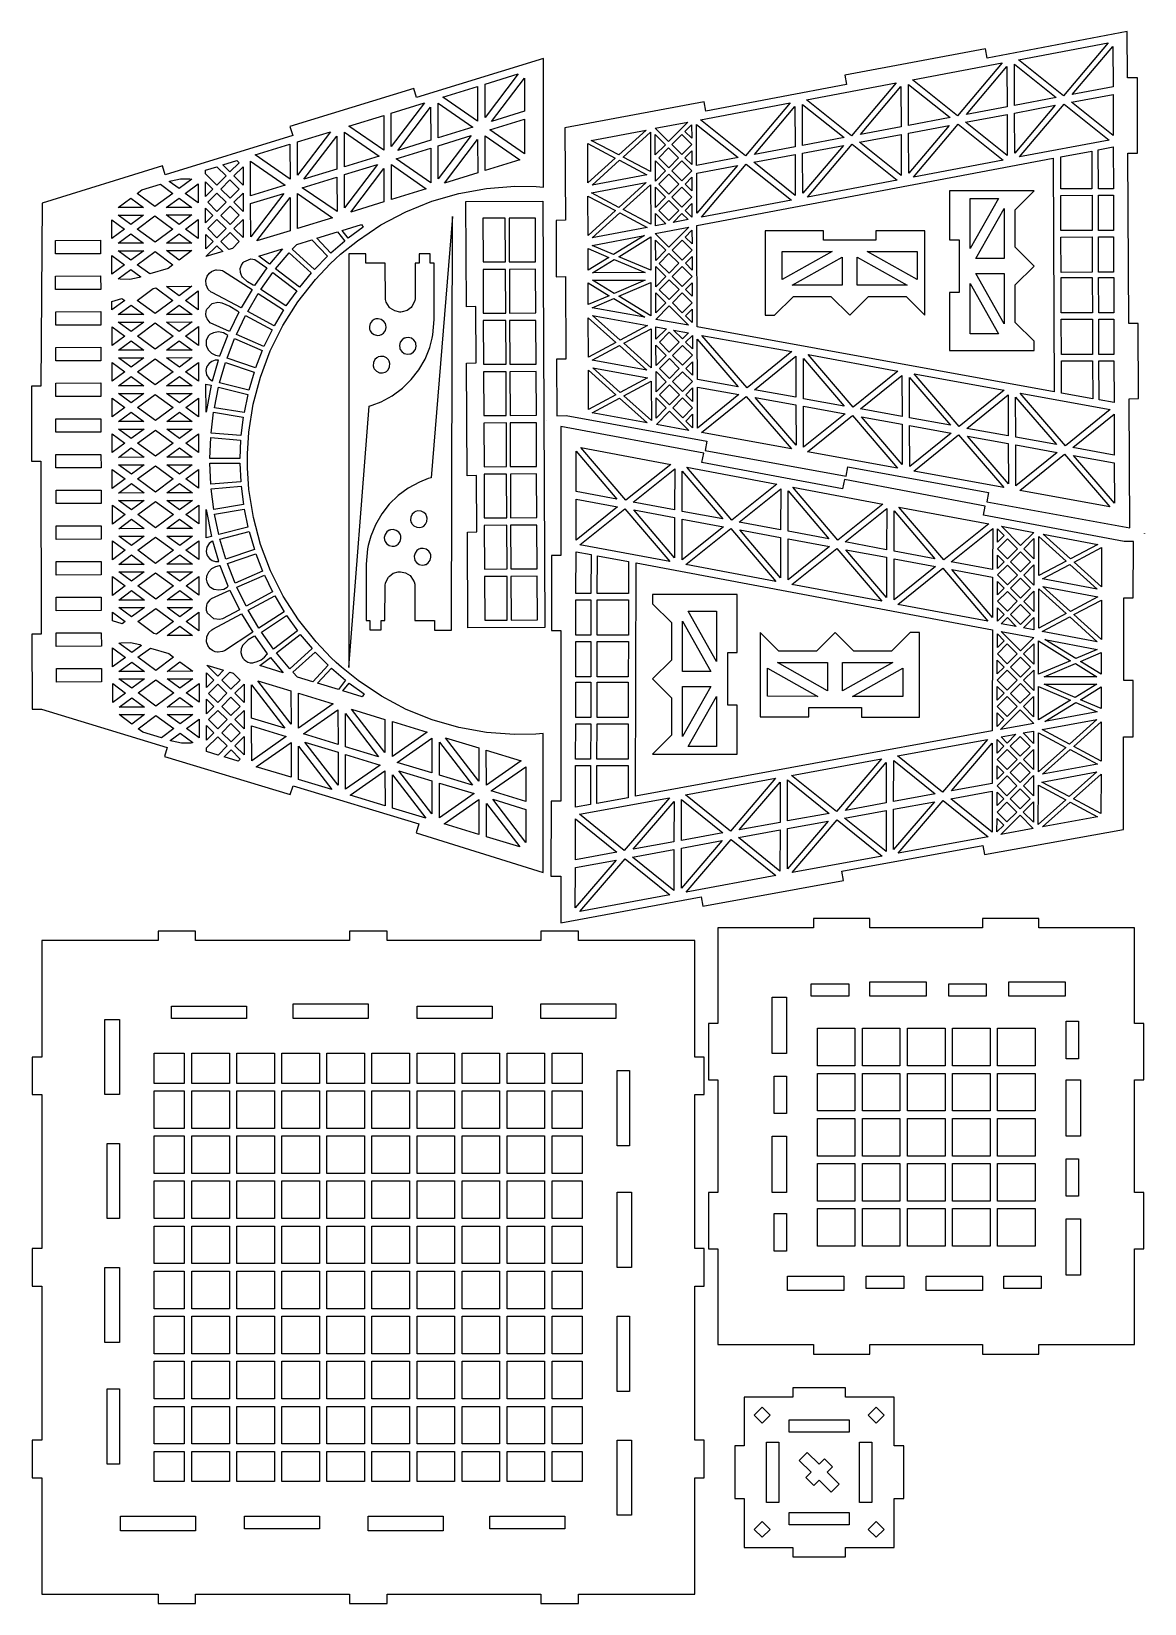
# Model space of a CAD drawing. Extents: x 0 to 593, y 0 to 837.
import ezdxf

# ---------------------------------------------------------------- set-up
doc = ezdxf.new("R2010")
doc.units = 0
doc.layers.get('0').update_dxf_attribs({"linetype": 'CONTINUOUS'})

msp = doc.modelspace()

# ---------------------------------------------------------------- linework, layer by layer
at = {"color": 0}
for p, q in [((584.147, 837.35), (509.513, 823.196)), ((584.281, 812.599), (584.147, 837.35)), ((526.115, 822.254), (573.984, 831.317)), ((573.984, 831.317), (550.132, 803.134)), ((554.877, 803.804), (576.492, 829.324)), ((576.492, 829.324), (576.566, 807.875)), ((273.091, 823.002), (205.458, 802.224)), ((273.051, 754.503), (273.091, 823.002)), ((508.586, 828.16), (433.634, 814.003)), ((469.653, 811.611), (517.521, 820.674)), ((517.521, 820.674), (493.667, 792.445)), ((509.513, 823.196), (508.586, 828.16)), ((550.132, 803.134), (526.115, 822.254)), ((241.948, 809.293), (259.636, 814.726)), ((259.636, 814.726), (241.981, 791.545)), ((245.386, 789.4), (262.941, 812.433)), ((262.941, 812.433), (262.974, 794.833)), ((433.634, 814.003), (434.559, 809.089)), ((498.415, 793.157), (520.026, 818.631)), ((520.026, 818.631), (520.1, 797.235)), ((524.097, 797.997), (524.023, 819.845)), ((524.023, 819.845), (546.185, 802.174)), ((589.548, 812.62), (584.281, 812.599)), ((589.686, 772.619), (589.548, 812.62)), ((204.03, 807.004), (138.017, 786.68)), ((205.458, 802.224), (204.03, 807.004)), ((219.41, 802.351), (237.95, 808.038)), ((237.95, 808.038), (237.983, 789.488)), ((241.981, 791.545), (241.948, 809.293)), ((434.559, 809.089), (359.608, 794.935)), ((413.187, 800.968), (461.056, 809.981)), ((461.056, 809.981), (437.205, 781.801)), ((441.949, 782.465), (463.564, 807.988)), ((463.564, 807.988), (463.638, 786.592)), ((467.635, 787.301), (467.561, 809.152)), ((467.561, 809.152), (489.719, 791.478)), ((493.667, 792.445), (469.653, 811.611)), ((554.493, 799.648), (576.576, 803.825)), ((576.566, 807.875), (554.877, 803.804)), ((576.576, 803.825), (576.654, 781.978)), ((191.976, 793.902), (209.666, 799.331)), ((209.666, 799.331), (192.01, 776.15)), ((195.414, 774.005), (212.969, 797.038)), ((212.969, 797.038), (213.005, 779.438)), ((217, 780.648), (216.965, 799.148)), ((216.965, 799.148), (235.439, 786.331)), ((237.983, 789.488), (219.41, 802.351)), ((358.68, 799.846), (284.537, 785.992)), ((356.722, 790.325), (404.594, 799.338)), ((359.608, 794.935), (358.68, 799.846)), ((404.594, 799.338), (380.739, 771.158)), ((385.487, 771.821), (407.098, 797.345)), ((407.098, 797.345), (407.173, 775.896)), ((411.095, 798.513), (433.257, 780.835)), ((411.17, 776.658), (411.095, 798.513)), ((437.205, 781.801), (413.187, 800.968)), ((520.1, 797.235), (498.415, 793.157)), ((546.185, 802.174), (524.097, 797.997)), ((524.111, 793.898), (545.797, 798.019)), ((545.797, 798.019), (524.185, 772.495)), ((526.69, 770.506), (550.549, 798.689)), ((550.549, 798.689), (574.562, 779.519)), ((576.654, 781.978), (554.493, 799.648)), ((169.44, 786.955), (187.978, 792.642)), ((188.013, 774.09), (169.44, 786.955)), ((187.978, 792.642), (188.013, 774.09)), ((192.01, 776.15), (191.976, 793.902)), ((244.542, 784.948), (262.982, 790.631)), ((262.974, 794.833), (245.386, 789.4)), ((262.982, 790.631), (263.017, 772.181)), ((332.689, 785.791), (349.928, 789.051)), ((349.928, 789.051), (339.762, 778.764)), ((348.445, 784.094), (352.032, 787.71)), ((352.032, 787.71), (352.057, 780.51)), ((354.707, 766.018), (354.63, 787.869)), ((354.63, 787.869), (376.791, 770.191)), ((380.739, 771.158), (356.722, 790.325)), ((489.719, 791.478), (467.635, 787.301)), ((467.649, 783.255), (489.335, 787.329)), ((489.335, 787.329), (467.72, 761.802)), ((470.228, 759.813), (494.083, 788.046)), ((494.083, 788.046), (518.097, 768.876)), ((498.027, 789.005), (520.114, 793.133)), ((520.188, 771.334), (498.027, 789.005)), ((520.114, 793.133), (520.188, 771.334)), ((524.185, 772.495), (524.111, 793.898)), ((139.498, 781.9), (71.5366, 760.973)), ((138.017, 786.68), (139.498, 781.9)), ((142.004, 778.503), (159.694, 783.936)), ((142.039, 760.755), (142.004, 778.503)), ((159.694, 783.936), (142.039, 760.755)), ((145.442, 758.61), (163, 781.643)), ((163, 781.643), (163.033, 764.046)), ((166.995, 783.749), (185.469, 770.939)), ((167.031, 765.253), (166.995, 783.749)), ((213.005, 779.438), (195.414, 774.005)), ((235.439, 786.331), (217, 780.648)), ((217.009, 776.496), (234.599, 781.928)), ((234.599, 781.928), (217.042, 758.846)), ((220.346, 756.602), (238.004, 779.734)), ((238.004, 779.734), (238.035, 762.035)), ((242.033, 763.242), (241.998, 781.844)), ((241.998, 781.844), (260.572, 768.978)), ((263.017, 772.181), (244.542, 784.948)), ((284.537, 785.992), (284.806, 736.78)), ((298.56, 779.325), (327.793, 784.825)), ((313.187, 771.627), (298.56, 779.325)), ((327.793, 784.825), (313.187, 771.627)), ((315.491, 770.431), (330.046, 783.632)), ((330.046, 783.632), (330.117, 762.734)), ((332.687, 771.645), (332.65, 782.443)), ((332.65, 782.443), (338.069, 777.06)), ((339.762, 778.764), (332.689, 785.791)), ((341.468, 777.071), (346.75, 782.391)), ((346.75, 782.391), (352.068, 777.11)), ((352.057, 780.51), (348.445, 784.094)), ((433.257, 780.835), (411.17, 776.658)), ((441.565, 778.316), (463.652, 782.489)), ((463.638, 786.592), (441.949, 782.465)), ((463.652, 782.489), (463.726, 760.638)), ((467.72, 761.802), (467.649, 783.255)), ((574.562, 779.519), (526.69, 770.506)), ((119.467, 771.56), (138.006, 777.247)), ((138.044, 758.694), (119.467, 771.56)), ((138.006, 777.247), (138.044, 758.694)), ((185.469, 770.939), (167.031, 765.253)), ((194.571, 769.553), (213.012, 775.236)), ((213.012, 775.236), (213.047, 756.786)), ((217.042, 758.846), (217.009, 776.496)), ((296.738, 756.669), (296.667, 777.617)), ((296.667, 777.617), (311.293, 769.92)), ((330.117, 762.734), (315.491, 770.431)), ((338.069, 777.06), (332.687, 771.645)), ((334.493, 770.047), (339.775, 775.367)), ((339.775, 775.367), (345.093, 770.086)), ((346.786, 771.79), (341.468, 777.071)), ((352.068, 777.11), (346.786, 771.79)), ((348.492, 770.096), (352.08, 773.709)), ((352.08, 773.709), (352.104, 766.509)), ((376.791, 770.191), (354.707, 766.018)), ((385.103, 767.673), (407.187, 771.846)), ((407.173, 775.896), (385.487, 771.821)), ((407.187, 771.846), (407.261, 749.995)), ((411.184, 772.612), (432.872, 776.686)), ((411.258, 751.159), (411.184, 772.612)), ((432.872, 776.686), (411.258, 751.159)), ((413.766, 749.169), (437.617, 777.349)), ((437.617, 777.349), (461.634, 758.232)), ((463.726, 760.638), (441.565, 778.316)), ((548.693, 770.58), (565.284, 773.687)), ((548.749, 753.48), (548.693, 770.58)), ((565.284, 773.687), (565.351, 753.537)), ((568.678, 774.347), (576.675, 775.825)), ((568.752, 753.551), (568.678, 774.347)), ((576.675, 775.825), (576.749, 753.576)), ((584.5, 772.601), (589.686, 772.619)), ((584.994, 681.803), (584.5, 772.601)), ((70.1065, 765.75), (5.9435, 745.98)), ((71.5366, 760.973), (70.1065, 765.75)), ((93.0342, 763.411), (99.0808, 765.27)), ((93.037, 761.51), (93.0342, 763.411)), ((99.0808, 765.27), (103.939, 760.43)), ((102.329, 766.279), (109.775, 768.544)), ((106.036, 762.536), (102.329, 766.279)), ((110.927, 767.447), (106.036, 762.536)), ((108.14, 760.441), (113.031, 765.299)), ((109.775, 768.544), (110.927, 767.447)), ((113.031, 765.299), (113.049, 755.548)), ((117.023, 768.357), (135.5, 755.541)), ((117.059, 749.857), (117.023, 768.357)), ((163.033, 764.046), (145.442, 758.61)), ((167.037, 761.1), (184.628, 766.533)), ((184.628, 766.533), (167.071, 743.454)), ((170.376, 741.207), (188.032, 764.339)), ((188.032, 764.339), (188.067, 746.64)), ((192.027, 766.449), (210.603, 753.583)), ((192.061, 747.847), (192.027, 766.449)), ((213.047, 756.786), (194.571, 769.553)), ((238.035, 762.035), (220.346, 756.602)), ((260.572, 768.978), (242.033, 763.242)), ((311.293, 769.92), (296.738, 756.669)), ((298.992, 755.477), (313.598, 768.727)), ((313.598, 768.727), (328.224, 761.026)), ((332.734, 757.64), (332.698, 768.442)), ((332.698, 768.442), (338.117, 763.062)), ((338.117, 763.062), (332.734, 757.64)), ((339.81, 764.766), (334.493, 770.047)), ((345.093, 770.086), (339.81, 764.766)), ((341.516, 763.072), (346.799, 768.389)), ((346.834, 757.791), (341.516, 763.072)), ((346.799, 768.389), (352.116, 763.108)), ((352.116, 763.108), (346.834, 757.791)), ((352.104, 766.509), (348.492, 770.096)), ((354.722, 761.968), (376.407, 766.043)), ((354.792, 740.516), (354.722, 761.968)), ((376.407, 766.043), (354.792, 740.516)), ((354.817, 733.968), (544.696, 769.818)), ((357.3, 738.526), (381.155, 766.706)), ((381.155, 766.706), (405.169, 747.54)), ((407.261, 749.995), (385.103, 767.673)), ((518.097, 768.876), (470.228, 759.813)), ((544.696, 769.818), (545.119, 645.516)), ((59.0532, 752.948), (68.9462, 755.964)), ((68.9462, 755.964), (75.5565, 751.127)), ((73.6946, 757.424), (74.64, 757.83)), ((78.9009, 753.636), (73.6946, 757.424)), ((74.64, 757.83), (79.6011, 758.952)), ((85.6933, 758.649), (78.9009, 753.636)), ((79.6011, 758.952), (84.6847, 758.857)), ((82.2565, 751.141), (89.0489, 756.154)), ((84.6847, 758.857), (85.6933, 758.649)), ((89.0489, 756.154), (89.0669, 746.157)), ((99.0494, 755.523), (93.037, 761.51)), ((93.0451, 757.262), (96.9518, 753.42)), ((93.0589, 749.512), (93.0451, 757.262)), ((96.9518, 753.42), (93.0589, 749.512)), ((103.939, 760.43), (99.0494, 755.523)), ((101.153, 753.427), (106.044, 758.285)), ((106.062, 748.538), (101.153, 753.427)), ((106.044, 758.285), (110.951, 753.445)), ((110.951, 753.445), (106.062, 748.538)), ((113.049, 755.548), (108.14, 760.441)), ((135.5, 755.541), (117.059, 749.857)), ((144.6, 754.158), (163.04, 759.841)), ((163.076, 741.394), (144.6, 754.158)), ((163.04, 759.841), (163.076, 741.394)), ((167.071, 743.454), (167.037, 761.1)), ((210.603, 753.583), (192.061, 747.847)), ((228.009, 751.127), (242.787, 753.798)), ((242.787, 753.798), (257.839, 754.937)), ((257.839, 754.937), (269.265, 754.81)), ((269.265, 754.81), (273.051, 754.503)), ((298.655, 751.374), (327.888, 756.874)), ((328.224, 761.026), (298.992, 755.477)), ((327.888, 756.874), (313.282, 743.673)), ((315.586, 742.484), (330.142, 755.682)), ((330.142, 755.682), (330.212, 734.783)), ((332.782, 743.641), (332.745, 754.444)), ((332.745, 754.444), (338.164, 749.06)), ((334.541, 756.049), (339.821, 761.369)), ((339.859, 750.768), (334.541, 756.049)), ((339.821, 761.369), (345.141, 756.084)), ((345.141, 756.084), (339.859, 750.768)), ((341.565, 749.071), (346.845, 754.391)), ((346.845, 754.391), (352.165, 749.109)), ((348.54, 756.095), (352.127, 759.71)), ((352.152, 752.507), (348.54, 756.095)), ((352.127, 759.71), (352.152, 752.507)), ((461.634, 758.232), (413.766, 749.169)), ((565.351, 753.537), (548.749, 753.48)), ((576.749, 753.576), (568.752, 753.551)), ((5.9435, 745.98), (5.2489, 648.497)), ((46.422, 743.574), (53.2116, 748.587)), ((53.2116, 748.587), (60.0206, 743.599)), ((56.5559, 751.096), (59.0532, 752.948)), ((66.07, 744.111), (56.5559, 751.096)), ((75.5565, 751.127), (66.07, 744.111)), ((72.1212, 743.62), (78.9107, 748.633)), ((78.9107, 748.633), (85.7208, 743.648)), ((89.0669, 746.157), (82.2565, 751.141)), ((94.167, 746.414), (99.0575, 751.272)), ((99.0755, 741.525), (94.167, 746.414)), ((99.0575, 751.272), (103.965, 746.435)), ((103.965, 746.435), (99.0755, 741.525)), ((108.165, 746.439), (113.057, 751.3)), ((113.073, 741.549), (108.165, 746.439)), ((113.057, 751.3), (113.073, 741.549)), ((117.066, 745.705), (134.656, 751.141)), ((117.099, 728.059), (117.066, 745.705)), ((134.656, 751.141), (117.099, 728.059)), ((120.405, 725.816), (138.06, 748.947)), ((138.06, 748.947), (138.095, 731.248)), ((142.055, 751.053), (160.631, 738.188)), ((142.092, 732.455), (142.055, 751.053)), ((188.067, 746.64), (170.376, 741.207)), ((199.73, 741.348), (213.618, 746.965)), ((213.618, 746.965), (228.009, 751.127)), ((231.72, 746.802), (272.719, 747.007)), ((231.997, 690.802), (231.72, 746.802)), ((272.719, 747.007), (273.844, 520.009)), ((296.834, 728.719), (296.762, 749.67)), ((296.762, 749.67), (311.388, 741.969)), ((313.282, 743.673), (298.655, 751.374)), ((338.164, 749.06), (332.782, 743.641)), ((334.588, 742.047), (339.87, 747.367)), ((339.87, 747.367), (345.187, 742.086)), ((346.883, 743.79), (341.565, 749.071)), ((352.165, 749.109), (346.883, 743.79)), ((348.589, 742.096), (352.176, 745.709)), ((352.176, 745.709), (352.2, 738.508)), ((405.169, 747.54), (357.3, 738.526)), ((534.504, 752.419), (489.504, 752.419)), ((489.504, 752.419), (489.504, 726.419)), ((515.504, 748.422), (500.503, 721.72)), ((500.503, 721.72), (500.503, 748.422)), ((500.503, 748.422), (515.504, 748.422)), ((524.503, 742.421), (534.504, 752.419)), ((548.763, 750.08), (565.362, 750.14)), ((548.827, 731.28), (548.763, 750.08)), ((565.362, 750.14), (565.425, 731.337)), ((568.762, 750.147), (576.76, 750.175)), ((568.826, 731.347), (568.762, 750.147)), ((576.76, 750.175), (576.827, 731.375)), ((43.1024, 727.064), (43.0844, 737.069)), ((43.0844, 737.069), (49.8934, 732.077)), ((60.0206, 743.599), (46.422, 743.574)), ((46.4301, 739.574), (60.0287, 739.599)), ((53.2391, 734.586), (46.4301, 739.574)), ((60.0287, 739.599), (53.2391, 734.586)), ((56.5919, 732.091), (66.0799, 739.108)), ((66.0799, 739.108), (75.5922, 732.13)), ((85.7208, 743.648), (72.1212, 743.62)), ((72.1293, 739.62), (85.7292, 739.648)), ((78.9368, 734.635), (72.1293, 739.62)), ((85.7292, 739.648), (78.9368, 734.635)), ((82.2925, 732.141), (89.0834, 737.154)), ((89.0834, 737.154), (89.1025, 727.153)), ((93.0712, 743.26), (96.9779, 739.422)), ((93.0878, 735.513), (93.0712, 743.26)), ((96.9779, 739.422), (93.0878, 735.513)), ((94.1931, 732.412), (99.0822, 737.274)), ((99.0822, 737.274), (103.994, 732.43)), ((101.18, 739.426), (106.069, 744.287)), ((106.087, 734.536), (101.18, 739.426)), ((106.069, 744.287), (110.98, 739.443)), ((110.98, 739.443), (106.087, 734.536)), ((108.191, 732.441), (113.082, 737.298)), ((113.082, 737.298), (113.102, 727.548)), ((160.631, 738.188), (142.092, 732.455)), ((186.458, 734.321), (199.73, 741.348)), ((224.668, 738.84), (213.335, 599.722)), ((224.062, 518.59), (224.668, 738.84)), ((252.764, 737.905), (240.764, 737.845)), ((240.764, 737.845), (240.88, 714.597)), ((252.88, 714.657), (252.764, 737.905)), ((268.764, 737.986), (254.763, 737.916)), ((254.763, 737.916), (254.879, 714.664)), ((268.879, 714.735), (268.764, 737.986)), ((284.806, 736.78), (279.805, 736.762)), ((279.805, 736.762), (279.908, 706.762)), ((311.388, 741.969), (296.834, 728.719)), ((299.088, 727.527), (313.692, 740.777)), ((313.692, 740.777), (328.319, 733.03)), ((330.212, 734.783), (315.586, 742.484)), ((332.815, 733.894), (332.794, 740.442)), ((332.794, 740.442), (338.362, 734.96)), ((339.906, 736.766), (334.588, 742.047)), ((345.187, 742.086), (339.906, 736.766)), ((342.21, 735.676), (346.893, 740.392)), ((350.155, 737.15), (342.21, 735.676)), ((346.893, 740.392), (350.155, 737.15)), ((352.2, 738.508), (348.589, 742.096)), ((503.502, 716.421), (518.502, 743.119)), ((518.502, 743.119), (518.502, 716.421)), ((524.503, 722.418), (524.503, 742.421)), ((49.8934, 732.077), (43.1024, 727.064)), ((46.4577, 724.574), (53.2476, 729.59)), ((53.2476, 729.59), (60.0562, 724.598)), ((66.106, 725.11), (56.5919, 732.091)), ((75.5922, 732.13), (66.106, 725.11)), ((72.1568, 724.623), (78.9464, 729.636)), ((78.9464, 729.636), (85.7567, 724.648)), ((89.1025, 727.153), (82.2925, 732.141)), ((93.1125, 721.512), (93.0988, 729.262)), ((93.0988, 729.262), (97.0058, 725.417)), ((99.1002, 727.523), (94.1931, 732.412)), ((103.994, 732.43), (99.1002, 727.523)), ((101.205, 725.428), (106.095, 730.285)), ((106.095, 730.285), (111.005, 725.445)), ((113.102, 727.548), (108.191, 732.441)), ((138.095, 731.248), (120.405, 725.816)), ((152.251, 727.223), (163.346, 730.642)), ((163.346, 730.642), (167.204, 725.752)), ((165.793, 731.4), (176.088, 734.568)), ((169.102, 727.255), (165.793, 731.4)), ((177.092, 733.072), (169.102, 727.255)), ((173.915, 725.921), (186.458, 734.321)), ((176.088, 734.568), (177.092, 733.072)), ((299.001, 723.427), (326.934, 728.722)), ((328.319, 733.03), (299.088, 727.527)), ((326.934, 728.722), (310.468, 718.615)), ((332.68, 729.791), (350.468, 733.153)), ((339.955, 722.566), (332.68, 729.791)), ((338.362, 734.96), (332.815, 733.894)), ((350.468, 733.153), (339.955, 722.566)), ((348.637, 727.897), (352.224, 731.509)), ((352.224, 731.509), (352.249, 724.309)), ((355, 680.067), (354.817, 733.968)), ((422.261, 731.188), (391.262, 731.188)), ((391.262, 731.188), (391.262, 686.188)), ((422.261, 726.186), (422.261, 731.188)), ((476.261, 731.188), (450.261, 731.188)), ((450.261, 731.188), (450.261, 726.186)), ((476.261, 686.188), (476.261, 731.188)), ((565.425, 731.337), (548.827, 731.28)), ((576.827, 731.375), (568.826, 731.347)), ((13.1051, 726.112), (37.1038, 726.154)), ((13.1175, 718.908), (13.1051, 726.112)), ((37.1038, 726.154), (37.1161, 718.954)), ((60.0562, 724.598), (46.4577, 724.574)), ((46.4647, 720.573), (60.0646, 720.598)), ((53.2751, 715.585), (46.4647, 720.573)), ((60.0646, 720.598), (53.2751, 715.585)), ((56.6279, 713.094), (66.1155, 720.111)), ((66.1155, 720.111), (75.6281, 713.13)), ((85.7567, 724.648), (72.1568, 724.623)), ((72.1653, 720.623), (85.7649, 720.647)), ((78.9725, 715.634), (72.1653, 720.623)), ((85.7649, 720.647), (78.9725, 715.634)), ((97.0058, 725.417), (93.1125, 721.512)), ((93.2713, 717.462), (99.1087, 723.272)), ((102.216, 720.178), (93.2713, 717.462)), ((99.1087, 723.272), (102.216, 720.178)), ((105.464, 721.184), (101.205, 725.428)), ((107.313, 721.787), (105.464, 721.184)), ((111.005, 725.445), (107.313, 721.787)), ((121.47, 717.765), (134.011, 721.639)), ((134.011, 721.639), (127.179, 713.377)), ((139.161, 721.346), (141.606, 723.949)), ((151.032, 710.621), (139.161, 721.346)), ((141.606, 723.949), (149.704, 726.465)), ((149.704, 726.465), (157.969, 717.635)), ((159.717, 719.286), (152.251, 727.223)), ((167.204, 725.752), (159.717, 719.286)), ((165.008, 718.767), (173.915, 725.921)), ((296.897, 710.219), (296.857, 721.72)), ((296.857, 721.72), (307.974, 717.056)), ((310.468, 718.615), (299.001, 723.427)), ((313.223, 717.423), (330.236, 727.932)), ((330.236, 727.932), (330.296, 710.233)), ((332.879, 715.44), (332.842, 726.242)), ((332.842, 726.242), (338.26, 720.859)), ((338.26, 720.859), (332.879, 715.44)), ((341.661, 720.873), (346.942, 726.193)), ((346.979, 715.592), (341.661, 720.873)), ((346.942, 726.193), (352.261, 720.908)), ((352.261, 720.908), (346.979, 715.592)), ((352.249, 724.309), (348.637, 727.897)), ((426.963, 720.189), (400.262, 705.189)), ((400.262, 705.189), (400.262, 720.189)), ((400.262, 720.189), (426.963, 720.189)), ((450.261, 726.186), (422.261, 726.186)), ((472.26, 705.189), (445.562, 720.189)), ((445.562, 720.189), (472.26, 720.189)), ((472.26, 720.189), (472.26, 705.189)), ((489.504, 726.419), (494.503, 726.419)), ((494.503, 726.419), (494.503, 698.419)), ((534.504, 712.421), (524.503, 722.418)), ((548.838, 727.879), (565.439, 727.936)), ((548.901, 709.08), (548.838, 727.879)), ((565.439, 727.936), (565.503, 709.136)), ((568.837, 727.95), (576.838, 727.975)), ((568.904, 709.147), (568.837, 727.95)), ((576.838, 727.975), (576.901, 709.175)), ((37.1161, 718.954), (13.1175, 718.908)), ((43.138, 708.067), (43.12, 718.069)), ((43.12, 718.069), (49.929, 713.08)), ((49.929, 713.08), (43.138, 708.067)), ((63.2866, 708.205), (56.6279, 713.094)), ((75.6281, 713.13), (73.0331, 711.175)), ((111.533, 711.038), (112.147, 712.982)), ((112.147, 712.982), (113.043, 714.301)), ((113.043, 714.301), (113.425, 714.65)), ((113.425, 714.65), (117.224, 716.259)), ((117.224, 716.259), (119.273, 715.963)), ((119.273, 715.963), (125.731, 711.475)), ((127.179, 713.377), (121.47, 717.765)), ((130.382, 710.932), (137.567, 719.543)), ((137.567, 719.543), (149.388, 708.819)), ((157.969, 717.635), (151.032, 710.621)), ((151.597, 705.291), (159.428, 713.609)), ((159.428, 713.609), (162.219, 716.188)), ((162.219, 716.188), (165.008, 718.767)), ((178.401, 718.933), (169.302, 718.929)), ((169.302, 718.929), (169.354, 498.68)), ((178.401, 713.934), (178.401, 718.933)), ((188.801, 713.934), (178.401, 713.934)), ((188.905, 694.584), (188.801, 713.934)), ((204.803, 713.938), (204.757, 695.237)), ((206.802, 713.938), (204.803, 713.938)), ((212.802, 718.94), (206.802, 718.936)), ((206.802, 718.936), (206.802, 713.938)), ((212.802, 713.941), (212.802, 718.94)), ((214.802, 713.941), (212.802, 713.941)), ((214.81, 683.941), (214.802, 713.941)), ((240.88, 714.597), (252.88, 714.657)), ((254.879, 714.664), (268.879, 714.735)), ((307.974, 717.056), (296.897, 710.219)), ((299.201, 708.826), (310.677, 715.917)), ((310.677, 715.917), (327.251, 708.925)), ((330.296, 710.233), (313.223, 717.423)), ((332.927, 701.442), (332.89, 712.244)), ((332.89, 712.244), (338.308, 706.861)), ((334.684, 713.849), (339.966, 719.169)), ((340.002, 708.568), (334.684, 713.849)), ((339.966, 719.169), (345.284, 713.885)), ((345.284, 713.885), (340.002, 708.568)), ((341.708, 706.871), (346.99, 712.188)), ((346.99, 712.188), (352.308, 706.91)), ((348.684, 713.895), (352.272, 717.508)), ((352.297, 710.307), (348.684, 713.895)), ((352.272, 717.508), (352.297, 710.307)), ((405.56, 702.187), (432.262, 717.187)), ((432.262, 717.187), (432.262, 702.187)), ((440.26, 702.187), (440.26, 717.187)), ((440.26, 717.187), (466.961, 702.187)), ((518.502, 716.421), (503.502, 716.421)), ((524.503, 702.419), (534.504, 712.421)), ((13.141, 707.111), (37.1394, 707.154)), ((13.1548, 699.911), (13.141, 707.111)), ((37.1394, 707.154), (37.1531, 699.957)), ((46.4922, 705.573), (53.2832, 710.586)), ((47.5022, 705.369), (46.4922, 705.573)), ((52.6038, 705.259), (47.5022, 705.369)), ((57.5882, 706.353), (52.6038, 705.259)), ((53.2832, 710.586), (58.5403, 706.748)), ((58.5403, 706.748), (57.5882, 706.353)), ((73.0331, 711.175), (63.2866, 708.205)), ((93.2325, 704.981), (93.8318, 706.956)), ((93.3648, 702.377), (93.2325, 704.981)), ((93.8318, 706.956), (94.1888, 707.513)), ((94.1888, 707.513), (94.3804, 707.81)), ((94.3804, 707.81), (95.0888, 708.611)), ((95.0888, 708.611), (96.1912, 709.478)), ((96.1912, 709.478), (97.4535, 710.092)), ((97.4535, 710.092), (98.4843, 710.378)), ((98.4843, 710.378), (98.8342, 710.424)), ((98.8342, 710.424), (101.085, 710.325)), ((101.085, 710.325), (102.133, 709.979)), ((102.133, 709.979), (102.684, 709.732)), ((102.684, 709.732), (117.803, 700.006)), ((111.604, 708.995), (111.533, 711.038)), ((112.115, 707.485), (111.604, 708.995)), ((112.389, 707.048), (112.115, 707.485)), ((112.802, 706.466), (112.389, 707.048)), ((115.35, 704.025), (112.802, 706.466)), ((118.423, 702.289), (115.35, 704.025)), ((125.731, 711.475), (119.1, 702.06)), ((122.454, 699.865), (128.887, 709.027)), ((128.887, 709.027), (141.603, 699.301)), ((143.051, 701.206), (130.382, 710.932)), ((142.238, 693.448), (151.597, 705.291)), ((149.388, 708.819), (143.051, 701.206)), ((252.899, 710.657), (240.899, 710.597)), ((240.899, 710.597), (241.015, 687.345)), ((253.015, 687.405), (252.899, 710.657)), ((268.899, 710.734), (254.899, 710.664)), ((254.899, 710.664), (255.014, 687.416)), ((269.014, 687.486), (268.899, 710.734)), ((279.908, 706.762), (284.908, 706.78)), ((284.908, 706.78), (285.058, 662.781)), ((296.92, 703.421), (308.042, 696.659)), ((296.959, 691.917), (296.92, 703.421)), ((327.251, 708.925), (299.201, 708.826)), ((299.215, 704.825), (327.265, 704.924)), ((310.739, 697.816), (299.215, 704.825)), ((327.265, 704.924), (310.739, 697.816)), ((313.294, 696.327), (330.32, 703.633)), ((330.32, 703.633), (330.379, 685.934)), ((338.308, 706.861), (332.927, 701.442)), ((334.732, 699.848), (340.014, 705.164)), ((340.014, 705.164), (345.332, 699.886)), ((347.026, 701.59), (341.708, 706.871)), ((352.308, 706.91), (347.026, 701.59)), ((348.732, 699.897), (352.32, 703.509)), ((352.32, 703.509), (352.344, 696.309)), ((503.502, 708.42), (518.502, 708.42)), ((518.502, 681.718), (503.502, 708.42)), ((518.502, 708.42), (518.502, 681.718)), ((565.503, 709.136), (548.901, 709.08)), ((548.912, 706.279), (565.51, 706.339)), ((548.975, 687.479), (548.912, 706.279)), ((565.51, 706.339), (565.577, 687.539)), ((576.901, 709.175), (568.904, 709.147)), ((568.911, 706.349), (576.912, 706.378)), ((568.974, 687.55), (568.911, 706.349)), ((576.912, 706.378), (576.975, 687.574)), ((37.1531, 699.957), (13.1548, 699.911)), ((43.1655, 693.618), (48.3623, 695.226)), ((48.3623, 695.226), (49.965, 694.08)), ((56.6663, 694.094), (65.2018, 700.409)), ((65.2018, 700.409), (66.5522, 700.811)), ((66.5522, 700.811), (75.6638, 694.129)), ((72.2009, 701.619), (85.8008, 701.65)), ((79.0085, 696.634), (72.2009, 701.619)), ((85.8008, 701.65), (79.0085, 696.634)), ((82.3641, 694.14), (89.1551, 699.153)), ((89.1551, 699.153), (89.1727, 689.155)), ((94.5003, 700.031), (93.3648, 702.377)), ((95.9764, 698.588), (94.5003, 700.031)), ((96.5577, 698.267), (95.9764, 698.588)), ((111.922, 690.097), (96.5577, 698.267)), ((117.803, 700.006), (111.922, 690.097)), ((115.474, 688.202), (121.156, 697.861)), ((119.1, 702.06), (118.423, 702.289)), ((121.156, 697.861), (134.574, 689.187)), ((135.871, 691.194), (122.454, 699.865)), ((141.603, 699.301), (135.871, 691.194)), ((204.757, 695.237), (204.557, 693.935)), ((308.042, 696.659), (296.959, 691.917)), ((299.114, 690.227), (310.548, 695.117)), ((310.548, 695.117), (327.083, 685.123)), ((330.379, 685.934), (313.294, 696.327)), ((332.974, 687.444), (332.938, 698.242)), ((332.938, 698.242), (338.357, 692.863)), ((340.05, 694.567), (334.732, 699.848)), ((345.332, 699.886), (340.05, 694.567)), ((341.756, 692.873), (347.038, 698.193)), ((347.038, 698.193), (352.356, 692.908)), ((352.344, 696.309), (348.732, 699.897)), ((396.261, 686.188), (406.262, 696.186)), ((432.262, 702.187), (405.56, 702.187)), ((406.262, 696.186), (426.261, 696.186)), ((426.261, 696.186), (436.259, 686.188)), ((436.259, 686.188), (446.26, 696.186)), ((466.961, 702.187), (440.26, 702.187)), ((446.26, 696.186), (466.259, 696.186)), ((466.259, 696.186), (476.261, 686.188)), ((494.503, 698.419), (489.504, 698.419)), ((489.504, 698.419), (489.504, 667.42)), ((500.503, 703.118), (515.504, 676.42)), ((500.503, 676.42), (500.503, 703.118)), ((524.503, 682.42), (524.503, 702.419)), ((13.1768, 688.111), (37.1754, 688.157)), ((13.1892, 680.911), (13.1768, 688.111)), ((37.1754, 688.157), (37.1877, 680.956)), ((43.1726, 689.067), (43.1655, 693.618)), ((49.965, 694.08), (43.1726, 689.067)), ((46.5282, 686.573), (53.3178, 691.586)), ((60.1278, 686.597), (46.5282, 686.573)), ((53.3178, 691.586), (60.1278, 686.597)), ((66.1776, 687.109), (56.6663, 694.094)), ((75.6638, 694.129), (66.1776, 687.109)), ((72.2298, 686.625), (79.018, 691.635)), ((85.8284, 686.647), (72.2298, 686.625)), ((79.018, 691.635), (85.8284, 686.647)), ((89.1727, 689.155), (82.3641, 694.14)), ((93.176, 686.894), (93.2794, 688.224)), ((93.3619, 685.578), (93.176, 686.894)), ((93.2794, 688.224), (93.5411, 689.204)), ((93.5411, 689.204), (93.6734, 689.511)), ((93.6734, 689.511), (96.5673, 692.566)), ((96.5673, 692.566), (99.6654, 693.222)), ((99.6654, 693.222), (100.766, 693.078)), ((100.766, 693.078), (101.681, 692.824)), ((101.681, 692.824), (106.052, 691.018)), ((110.826, 687.945), (105.796, 677.584)), ((106.052, 691.018), (110.082, 688.538)), ((110.082, 688.538), (110.826, 687.945)), ((129.589, 680.678), (115.474, 688.202)), ((134.574, 689.187), (129.589, 680.678)), ((134.192, 680.769), (142.238, 693.448)), ((189.257, 693.282), (188.905, 694.584)), ((191.008, 690.386), (189.257, 693.282)), ((191.415, 689.977), (191.008, 690.386)), ((193.831, 688.527), (191.415, 689.977)), ((196.583, 687.92), (193.831, 688.527)), ((197.159, 687.934), (196.583, 687.92)), ((197.729, 687.963), (197.159, 687.934)), ((200.4, 688.784), (197.729, 687.963)), ((202.649, 690.443), (200.4, 688.784)), ((203.008, 690.887), (202.649, 690.443)), ((204.557, 693.935), (203.008, 690.887)), ((236.996, 690.827), (231.997, 690.802)), ((237.145, 660.827), (236.996, 690.827)), ((241.015, 687.345), (253.015, 687.405)), ((255.014, 687.416), (269.014, 687.486)), ((327.083, 685.123), (299.114, 690.227)), ((338.357, 692.863), (332.974, 687.444)), ((332.986, 684.043), (340.063, 691.166)), ((340.063, 691.166), (350.398, 680.9)), ((347.074, 687.592), (341.756, 692.873)), ((352.356, 692.908), (347.074, 687.592)), ((348.78, 685.895), (352.369, 689.508)), ((352.369, 689.508), (352.392, 682.307)), ((565.577, 687.539), (548.975, 687.479)), ((576.975, 687.574), (568.974, 687.55)), ((37.1877, 680.956), (13.1892, 680.911)), ((43.2096, 670.07), (43.192, 680.067)), ((43.192, 680.067), (50.0006, 675.079)), ((46.5363, 682.576), (60.1349, 682.6)), ((53.3467, 677.587), (46.5363, 682.576)), ((60.1349, 682.6), (53.3467, 677.587)), ((56.7009, 675.093), (66.1871, 682.113)), ((66.1871, 682.113), (75.6984, 675.128)), ((72.2369, 682.621), (85.8365, 682.646)), ((79.0469, 677.633), (72.2369, 682.621)), ((85.8365, 682.646), (79.0469, 677.633)), ((82.3997, 675.143), (89.1907, 680.156)), ((89.1907, 680.156), (89.2087, 670.154)), ((93.6819, 684.615), (93.3619, 685.578)), ((93.8332, 684.315), (93.6819, 684.615)), ((95.5368, 682.216), (93.8332, 684.315)), ((105.796, 677.584), (95.5368, 682.216)), ((109.448, 675.993), (114.329, 686.1)), ((114.329, 686.1), (128.444, 678.526)), ((128.444, 678.526), (124.161, 669.618)), ((127.506, 667.364), (134.192, 680.769)), ((180.771, 681.814), (180.358, 680.159)), ((180.358, 680.159), (180.473, 678.819)), ((180.473, 678.819), (180.622, 678.409)), ((180.622, 678.409), (180.77, 678.004)), ((181.776, 683.193), (180.771, 681.814)), ((182.878, 683.966), (181.776, 683.193)), ((183.286, 684.114), (182.878, 683.966)), ((183.692, 684.265), (183.286, 684.114)), ((185.033, 684.382), (183.692, 684.265)), ((186.691, 683.973), (185.033, 684.382)), ((188.073, 682.971), (186.691, 683.973)), ((187.842, 676.674), (188.847, 678.053)), ((188.848, 681.867), (188.073, 682.971)), ((188.847, 678.053), (189.26, 679.711)), ((188.996, 681.461), (188.848, 681.867)), ((189.144, 681.052), (188.996, 681.461)), ((189.26, 679.711), (189.144, 681.052)), ((214.111, 675.739), (214.81, 683.941)), ((253.034, 683.405), (241.034, 683.348)), ((241.034, 683.348), (241.15, 660.097)), ((253.15, 660.157), (253.034, 683.405)), ((269.034, 683.486), (255.034, 683.419)), ((255.034, 683.419), (255.149, 660.167)), ((269.149, 660.234), (269.034, 683.486)), ((297.054, 663.97), (296.982, 684.922)), ((296.982, 684.922), (311.628, 671.77)), ((313.924, 672.977), (299.229, 686.128)), ((299.229, 686.128), (328.497, 680.826)), ((328.497, 680.826), (313.924, 672.977)), ((315.83, 671.283), (330.402, 679.083)), ((330.402, 679.083), (330.474, 658.185)), ((350.398, 680.9), (332.986, 684.043)), ((333.022, 673.442), (333, 679.993)), ((333, 679.993), (338.554, 678.96)), ((338.554, 678.96), (333.022, 673.442)), ((347.122, 673.59), (342.407, 678.275)), ((342.407, 678.275), (350.361, 676.85)), ((352.392, 682.307), (348.78, 685.895)), ((545.119, 645.516), (355, 680.067)), ((391.262, 686.188), (396.261, 686.188)), ((534.504, 672.419), (524.503, 682.42)), ((548.986, 684.082), (565.587, 684.138)), ((549.053, 665.282), (548.986, 684.082)), ((565.587, 684.138), (565.651, 665.339)), ((568.988, 684.149), (576.986, 684.174)), ((569.052, 665.349), (568.988, 684.149)), ((576.986, 684.174), (577.049, 665.378)), ((589.996, 681.821), (584.994, 681.803)), ((590.134, 641.823), (589.996, 681.821)), ((50.0006, 675.079), (43.2096, 670.07)), ((46.5638, 667.575), (53.3534, 672.588)), ((53.3534, 672.588), (60.1638, 667.6)), ((66.2132, 668.112), (56.7009, 675.093)), ((75.6984, 675.128), (66.2132, 668.112)), ((72.2658, 667.621), (79.054, 672.634)), ((79.054, 672.634), (85.8643, 667.65)), ((89.2087, 670.154), (82.3997, 675.143)), ((93.3595, 672.779), (93.3027, 670.218)), ((93.3027, 670.218), (93.4614, 669.71)), ((94.4785, 675.086), (93.3595, 672.779)), ((93.4614, 669.71), (93.6583, 669.163)), ((94.8503, 675.464), (94.4785, 675.086)), ((95.3505, 675.929), (94.8503, 675.464)), ((97.2136, 676.938), (95.3505, 675.929)), ((99.8664, 677.411), (97.2136, 676.938)), ((102.511, 676.892), (99.8664, 677.411)), ((100.67, 664.577), (104.851, 675.382)), ((104.357, 675.859), (102.511, 676.892)), ((104.851, 675.382), (104.357, 675.859)), ((104.472, 663.328), (108.502, 673.788)), ((108.502, 673.788), (123.213, 667.417)), ((124.161, 669.618), (109.448, 675.993)), ((180.77, 678.004), (181.544, 676.903)), ((181.544, 676.903), (182.926, 675.898)), ((182.926, 675.898), (184.584, 675.488)), ((184.584, 675.488), (185.925, 675.605)), ((185.925, 675.605), (186.333, 675.753)), ((186.333, 675.753), (186.739, 675.901)), ((186.739, 675.901), (187.842, 676.674)), ((196.783, 671.816), (196.368, 670.161)), ((196.368, 670.161), (196.482, 668.824)), ((197.786, 673.195), (196.783, 671.816)), ((198.886, 673.964), (197.786, 673.195)), ((199.292, 674.112), (198.886, 673.964)), ((199.697, 674.261), (199.292, 674.112)), ((201.036, 674.377), (199.697, 674.261)), ((202.69, 673.964), (201.036, 674.377)), ((204.071, 672.966), (202.69, 673.964)), ((204.845, 671.865), (204.071, 672.966)), ((204.84, 668.062), (205.255, 669.717)), ((204.994, 671.46), (204.845, 671.865)), ((205.14, 671.054), (204.994, 671.46)), ((205.255, 669.717), (205.14, 671.054)), ((212.483, 669.138), (213.822, 674.07)), ((213.822, 674.07), (214.111, 675.739)), ((311.628, 671.77), (297.054, 663.97)), ((298.961, 662.277), (313.534, 670.077)), ((313.534, 670.077), (328.229, 656.978)), ((330.474, 658.185), (315.83, 671.283)), ((333.071, 659.444), (333.033, 670.243)), ((333.033, 670.243), (338.452, 664.859)), ((334.827, 671.851), (340.11, 677.168)), ((340.147, 666.567), (334.827, 671.851)), ((340.11, 677.168), (345.429, 671.883)), ((345.429, 671.883), (340.147, 666.567)), ((341.851, 664.873), (347.133, 670.193)), ((350.361, 676.85), (347.122, 673.59)), ((347.133, 670.193), (352.453, 664.909)), ((348.828, 671.897), (352.415, 675.509)), ((352.44, 668.309), (348.828, 671.897)), ((352.415, 675.509), (352.44, 668.309)), ((355.021, 673.516), (376.809, 648.141)), ((355.096, 652.067), (355.021, 673.516)), ((357.516, 675.527), (405.444, 666.842)), ((381.561, 647.509), (357.516, 675.527)), ((515.504, 676.42), (500.503, 676.42)), ((534.504, 667.42), (534.504, 672.419)), ((13.2112, 669.11), (37.2099, 669.156)), ((13.225, 661.91), (13.2112, 669.11)), ((37.2237, 661.956), (13.225, 661.91)), ((37.2099, 669.156), (37.2237, 661.956)), ((60.1638, 667.6), (46.5638, 667.575)), ((46.5723, 663.575), (60.1708, 663.596)), ((53.3823, 658.587), (46.5723, 663.575)), ((60.1708, 663.596), (53.3823, 658.587)), ((56.7365, 656.093), (66.2231, 663.109)), ((66.2231, 663.109), (75.7343, 656.128)), ((85.8643, 667.65), (72.2658, 667.621)), ((72.2725, 663.621), (85.8725, 663.649)), ((79.0815, 658.636), (72.2725, 663.621)), ((85.8725, 663.649), (79.0815, 658.636)), ((93.6583, 669.163), (94.5928, 667.628)), ((94.5928, 667.628), (96.26, 666.016)), ((96.3662, 661.67), (94.9082, 660.608)), ((96.26, 666.016), (98.3298, 664.968)), ((98.0793, 662.227), (96.3662, 661.67)), ((96.6957, 651.32), (99.9243, 662.227)), ((99.4752, 662.298), (98.0793, 662.227)), ((98.3298, 664.968), (100.083, 664.584)), ((99.9243, 662.227), (99.4752, 662.298)), ((100.083, 664.584), (100.67, 664.577)), ((119.632, 658.16), (104.472, 663.328)), ((123.213, 667.417), (119.632, 658.16)), ((122.227, 653.344), (127.506, 667.364)), ((183.264, 662.619), (182.516, 661.084)), ((184.215, 663.568), (183.264, 662.619)), ((184.59, 663.787), (184.215, 663.568)), ((184.591, 663.787), (184.59, 663.787)), ((184.965, 664.002), (184.591, 663.787)), ((186.264, 664.351), (184.965, 664.002)), ((187.966, 664.231), (186.264, 664.351)), ((189.5, 663.487), (187.966, 664.231)), ((190.452, 662.534), (189.5, 663.487)), ((190.669, 662.16), (190.452, 662.534)), ((190.885, 661.786), (190.669, 662.16)), ((191.23, 660.488), (190.885, 661.786)), ((196.482, 668.824), (196.63, 668.415)), ((196.63, 668.415), (196.777, 668.009)), ((196.777, 668.009), (197.551, 666.912)), ((197.551, 666.912), (198.932, 665.914)), ((198.932, 665.914), (200.586, 665.501)), ((200.586, 665.501), (201.924, 665.618)), ((201.924, 665.618), (202.33, 665.766)), ((202.33, 665.766), (202.736, 665.914)), ((202.736, 665.914), (203.837, 666.686)), ((203.837, 666.686), (204.84, 668.062)), ((206.671, 657.165), (209.981, 662.919)), ((209.981, 662.919), (212.483, 669.138)), ((285.058, 662.781), (280.059, 662.76)), ((280.059, 662.76), (280.161, 632.76)), ((328.229, 656.978), (298.961, 662.277)), ((338.452, 664.859), (333.071, 659.444)), ((334.876, 657.849), (340.158, 663.166)), ((340.158, 663.166), (345.476, 657.888)), ((347.17, 659.592), (341.851, 664.873)), ((352.453, 664.909), (347.17, 659.592)), ((348.876, 657.895), (352.463, 661.508)), ((352.463, 661.508), (352.488, 654.308)), ((405.444, 666.842), (381.561, 647.509)), ((385.516, 646.571), (407.554, 664.397)), ((407.554, 664.397), (407.628, 642.546)), ((411.558, 663.261), (433.345, 637.886)), ((411.632, 641.809), (411.558, 663.261)), ((414.052, 665.268), (461.98, 656.534)), ((438.097, 637.251), (414.052, 665.268)), ((489.504, 667.42), (534.504, 667.42)), ((565.651, 665.339), (549.053, 665.282)), ((549.063, 661.882), (565.662, 661.938)), ((549.123, 644.779), (549.063, 661.882)), ((565.662, 661.938), (565.732, 641.787)), ((577.049, 665.378), (569.052, 665.349)), ((569.062, 661.949), (577.063, 661.977)), ((569.133, 641.149), (569.062, 661.949)), ((577.063, 661.977), (577.137, 639.724)), ((43.2262, 661.067), (50.0366, 656.082)), ((43.2442, 651.069), (43.2262, 661.067)), ((50.0366, 656.082), (43.2442, 651.069)), ((46.5998, 648.571), (53.3894, 653.588)), ((53.3894, 653.588), (60.1998, 648.6)), ((66.2478, 649.111), (56.7365, 656.093)), ((75.7343, 656.128), (66.2478, 649.111)), ((72.3, 648.621), (79.0896, 653.637)), ((79.0896, 653.637), (85.9, 648.645)), ((82.4357, 656.142), (89.2281, 661.155)), ((89.2447, 651.154), (82.4357, 656.142)), ((89.2281, 661.155), (89.2447, 651.154)), ((93.5687, 658.597), (93.2215, 656.833)), ((93.2215, 656.833), (93.5648, 654.59)), ((93.5648, 654.59), (94.7568, 652.66)), ((93.8294, 659.112), (93.5687, 658.597)), ((94.0333, 659.518), (93.8294, 659.112)), ((94.9082, 660.608), (94.0333, 659.518)), ((100.547, 650.275), (103.726, 661.031)), ((103.726, 661.031), (118.886, 655.909)), ((118.886, 655.909), (116.104, 646.405)), ((118.405, 638.821), (122.227, 653.344)), ((182.516, 661.084), (182.397, 659.384)), ((182.397, 659.384), (182.743, 658.082)), ((182.743, 658.082), (182.959, 657.708)), ((182.959, 657.708), (183.176, 657.334)), ((183.176, 657.334), (184.128, 656.385)), ((184.128, 656.385), (185.662, 655.638)), ((185.662, 655.638), (187.363, 655.521)), ((187.363, 655.521), (188.664, 655.867)), ((188.664, 655.867), (189.039, 656.082)), ((189.039, 656.082), (189.413, 656.301)), ((189.413, 656.301), (190.362, 657.253)), ((190.362, 657.253), (191.11, 658.788)), ((191.11, 658.788), (191.23, 660.488)), ((202.619, 651.94), (206.671, 657.165)), ((232.146, 660.802), (237.145, 660.827)), ((232.444, 600.802), (232.146, 660.802)), ((241.15, 660.097), (253.15, 660.157)), ((253.169, 656.156), (241.169, 656.096)), ((241.169, 656.096), (241.285, 632.845)), ((253.285, 632.908), (253.169, 656.156)), ((255.149, 660.167), (269.149, 660.234)), ((269.169, 656.237), (255.169, 656.167)), ((255.169, 656.167), (255.284, 632.915)), ((269.284, 632.986), (269.169, 656.237)), ((297.079, 656.967), (311.723, 643.819)), ((297.15, 636.02), (297.079, 656.967)), ((314.019, 645.029), (299.325, 658.177)), ((299.325, 658.177), (328.593, 652.826)), ((333.119, 645.442), (333.082, 656.244)), ((333.082, 656.244), (338.5, 650.861)), ((340.193, 652.568), (334.876, 657.849)), ((345.476, 657.888), (340.193, 652.568)), ((341.9, 650.875), (347.182, 656.191)), ((347.182, 656.191), (352.499, 650.907)), ((352.488, 654.308), (348.876, 657.895)), ((461.98, 656.534), (438.097, 637.251)), ((442.048, 636.316), (464.09, 654.142)), ((464.09, 654.142), (464.164, 632.291)), ((468.168, 631.553), (468.094, 653.006)), ((468.094, 653.006), (489.881, 627.627)), ((494.633, 626.946), (470.588, 655.013)), ((470.588, 655.013), (518.516, 646.275)), ((5.2489, 648.497), (0.2508, 648.494)), ((0.2508, 648.494), (0.3266, 608.492)), ((13.2471, 650.113), (37.2456, 650.159)), ((13.2608, 642.913), (13.2471, 650.113)), ((37.2456, 650.159), (37.2607, 642.955)), ((60.1998, 648.6), (46.5998, 648.571)), ((46.6079, 644.574), (60.2079, 644.603)), ((53.4169, 639.586), (46.6079, 644.574)), ((60.2079, 644.603), (53.4169, 639.586)), ((85.9, 648.645), (72.3, 648.621)), ((72.3085, 644.624), (85.907, 644.648)), ((79.1175, 639.632), (72.3085, 644.624)), ((85.907, 644.648), (79.1175, 639.632)), ((93.2766, 634.563), (93.249, 649.612)), ((93.249, 649.612), (96.1002, 648.917)), ((96.1002, 648.917), (93.2766, 634.563)), ((94.7568, 652.66), (96.1637, 651.542)), ((96.1637, 651.542), (96.6957, 651.32)), ((97.7223, 636.972), (100, 647.922)), ((100, 647.922), (115.51, 644.052)), ((116.104, 646.405), (100.547, 650.275)), ((192.541, 643.382), (197.886, 647.323)), ((197.886, 647.323), (202.619, 651.94)), ((328.593, 652.826), (314.019, 645.029)), ((315.925, 643.336), (330.499, 651.133)), ((330.499, 651.133), (330.571, 630.234)), ((338.5, 650.861), (333.119, 645.442)), ((334.924, 643.851), (340.206, 649.168)), ((340.206, 649.168), (345.524, 643.883)), ((347.217, 645.59), (341.9, 650.875)), ((352.499, 650.907), (347.217, 645.59)), ((348.923, 643.897), (352.512, 647.509)), ((352.512, 647.509), (352.536, 640.309)), ((376.809, 648.141), (355.096, 652.067)), ((355.11, 648.018), (377.225, 643.996)), ((355.184, 626.166), (355.11, 648.018)), ((407.628, 642.546), (385.516, 646.571)), ((518.516, 646.275), (494.633, 626.946)), ((551.166, 616.687), (527.121, 644.705)), ((527.121, 644.705), (575.052, 636.02)), ((565.732, 641.787), (549.123, 644.779)), ((37.2607, 642.955), (13.2608, 642.913)), ((43.2802, 632.068), (43.2622, 642.066)), ((43.2622, 642.066), (50.0726, 637.081)), ((50.0726, 637.081), (43.2802, 632.068)), ((56.7725, 637.092), (66.2587, 644.112)), ((66.2852, 630.111), (56.7725, 637.092)), ((66.2587, 644.112), (75.77, 637.131)), ((75.77, 637.131), (66.2852, 630.111)), ((82.4713, 637.141), (89.2623, 642.154)), ((89.2803, 632.153), (82.4713, 637.141)), ((89.2623, 642.154), (89.2803, 632.153)), ((113.527, 634.4), (97.7223, 636.972)), ((115.51, 644.052), (113.527, 634.4)), ((116.089, 623.905), (118.405, 638.821)), ((169.354, 498.68), (180.271, 637.829)), ((180.271, 637.829), (181.898, 638.306)), ((181.898, 638.306), (186.647, 640.196)), ((186.647, 640.196), (192.541, 643.382)), ((311.723, 643.819), (297.15, 636.02)), ((299.056, 634.326), (313.629, 642.126)), ((313.629, 642.126), (328.325, 629.027)), ((330.571, 630.234), (315.925, 643.336)), ((333.165, 631.444), (333.13, 642.243)), ((333.13, 642.243), (338.548, 636.859)), ((338.548, 636.859), (333.165, 631.444)), ((340.242, 638.567), (334.924, 643.851)), ((345.524, 643.883), (340.242, 638.567)), ((341.948, 636.873), (347.23, 642.19)), ((347.266, 631.592), (341.948, 636.873)), ((347.23, 642.19), (352.548, 636.909)), ((352.548, 636.909), (347.266, 631.592)), ((352.536, 640.309), (348.923, 643.897)), ((377.225, 643.996), (355.184, 626.166)), ((357.293, 623.725), (381.176, 643.057)), ((381.176, 643.057), (405.222, 615.04)), ((407.716, 617.047), (385.928, 642.422)), ((385.928, 642.422), (407.642, 638.5)), ((407.642, 638.5), (407.716, 617.047)), ((433.345, 637.886), (411.632, 641.809)), ((411.72, 615.911), (411.646, 637.762)), ((411.646, 637.762), (433.758, 633.737)), ((464.164, 632.291), (442.048, 636.316)), ((498.584, 626.008), (520.626, 643.834)), ((520.626, 643.834), (520.7, 622.035)), ((524.7, 621.298), (524.63, 642.698)), ((524.63, 642.698), (546.414, 617.322)), ((577.137, 639.724), (569.133, 641.149)), ((585.212, 641.805), (590.134, 641.823)), ((585.59, 573.038), (585.212, 641.805)), ((13.2829, 631.109), (37.283, 631.158)), ((13.2967, 623.912), (13.2829, 631.109)), ((37.283, 631.158), (37.2953, 623.958)), ((46.6355, 629.574), (53.425, 634.587)), ((60.2354, 629.599), (46.6355, 629.574)), ((53.425, 634.587), (60.2354, 629.599)), ((72.336, 629.624), (79.1256, 634.637)), ((85.936, 629.648), (72.336, 629.624)), ((79.1256, 634.637), (85.936, 629.648)), ((95.9485, 623.464), (97.3268, 634.619)), ((97.3268, 634.619), (113.132, 631.998)), ((113.132, 631.998), (111.901, 622.194)), ((241.285, 632.845), (253.285, 632.908)), ((253.304, 628.908), (241.304, 628.848)), ((241.304, 628.848), (241.42, 605.596)), ((253.419, 605.656), (253.304, 628.908)), ((255.284, 632.915), (269.284, 632.986)), ((269.303, 628.985), (255.304, 628.918)), ((255.304, 628.918), (255.419, 605.667)), ((269.419, 605.737), (269.303, 628.985)), ((274.574, 629.952), (274.574, 630.086)), ((274.574, 630.086), (274.574, 630.086)), ((274.574, 630.086), (274.574, 630.086)), ((274.574, 630.086), (274.574, 629.952)), ((274.574, 629.952), (274.574, 629.952)), ((274.574, 629.952), (274.574, 629.952)), ((280.161, 632.76), (285.16, 632.781)), ((285.16, 632.781), (360.207, 619.136)), ((328.325, 629.027), (299.056, 634.326)), ((333.228, 628.093), (340.253, 635.166)), ((350.489, 624.953), (333.228, 628.093)), ((340.253, 635.166), (350.489, 624.953)), ((348.972, 629.899), (352.559, 633.508)), ((352.583, 626.311), (348.972, 629.899)), ((352.559, 633.508), (352.583, 626.311)), ((433.758, 633.737), (411.72, 615.911)), ((413.826, 613.47), (437.713, 632.799)), ((437.713, 632.799), (461.758, 604.781)), ((442.464, 632.167), (464.178, 628.191)), ((464.252, 606.792), (442.464, 632.167)), ((464.178, 628.191), (464.252, 606.792)), ((489.881, 627.627), (468.168, 631.553)), ((575.052, 636.02), (551.166, 616.687)), ((555.121, 615.749), (577.159, 633.578)), ((577.159, 633.578), (577.233, 611.727)), ((37.2953, 623.958), (13.2967, 623.912)), ((43.3158, 613.068), (43.2978, 623.069)), ((43.2978, 623.069), (50.1082, 618.081)), ((46.6439, 625.574), (60.2425, 625.602)), ((53.4529, 620.586), (46.6439, 625.574)), ((60.2425, 625.602), (53.4529, 620.586)), ((56.8082, 618.091), (66.2947, 625.112)), ((66.2947, 625.112), (75.8088, 618.13)), ((72.3441, 625.623), (85.9427, 625.648)), ((79.1531, 620.635), (72.3441, 625.623)), ((85.9427, 625.648), (79.1531, 620.635)), ((82.5059, 618.141), (89.2983, 623.157)), ((89.2983, 623.157), (89.3163, 613.152)), ((95.3216, 609.868), (95.8025, 621.069)), ((95.8025, 621.069), (111.704, 619.795)), ((111.901, 622.194), (95.9485, 623.464)), ((111.704, 619.795), (111.324, 609.896)), ((115.318, 612.503), (116.089, 623.905)), ((358.45, 612.764), (282.346, 627.07)), ((282.346, 627.07), (282.346, 558.303)), ((405.222, 615.04), (357.293, 623.725)), ((468.256, 605.652), (468.182, 627.503)), ((468.182, 627.503), (490.294, 623.478)), ((490.294, 623.478), (468.256, 605.652)), ((470.362, 603.211), (494.249, 622.543)), ((494.249, 622.543), (518.294, 594.476)), ((520.7, 622.035), (498.584, 626.008)), ((499.001, 621.859), (520.714, 617.936)), ((520.788, 596.533), (499.001, 621.859)), ((546.414, 617.322), (524.7, 621.298)), ((13.3187, 612.112), (37.3186, 612.158)), ((13.3325, 604.912), (13.3187, 612.112)), ((37.3186, 612.158), (37.3309, 604.957)), ((50.1082, 618.081), (43.3158, 613.068)), ((46.6714, 610.574), (53.4638, 615.587)), ((53.4638, 615.587), (60.2714, 610.602)), ((66.3208, 611.113), (56.8082, 618.091)), ((75.8088, 618.13), (66.3208, 611.113)), ((72.3717, 610.62), (79.1616, 615.636)), ((79.1616, 615.636), (85.9702, 610.648)), ((89.3163, 613.152), (82.5059, 618.141)), ((115.325, 608.704), (115.318, 612.503)), ((290.497, 592.388), (290.541, 613.837)), ((290.541, 613.837), (312.189, 588.345)), ((316.938, 587.685), (293.045, 615.834)), ((293.045, 615.834), (340.927, 606.834)), ((357.53, 607.801), (358.45, 612.764)), ((360.207, 619.136), (359.315, 614.218)), ((359.315, 614.218), (434.361, 600.572)), ((461.758, 604.781), (413.826, 613.47)), ((520.714, 617.936), (520.788, 596.533)), ((524.789, 595.348), (524.715, 617.199)), ((524.715, 617.199), (546.83, 613.174)), ((546.83, 613.174), (524.789, 595.348)), ((526.898, 592.952), (550.781, 612.235)), ((550.781, 612.235), (574.827, 584.218)), ((577.233, 611.727), (555.121, 615.749)), ((577.321, 586.228), (555.537, 611.604)), ((555.537, 611.604), (577.247, 607.677)), ((0.3266, 608.492), (5.3248, 608.496)), ((5.3248, 608.496), (5.4984, 516.498)), ((37.3309, 604.957), (13.3325, 604.912)), ((43.3338, 604.068), (50.1442, 599.08)), ((43.3518, 594.067), (43.3338, 604.068)), ((60.2714, 610.602), (46.6714, 610.574)), ((46.6796, 606.573), (60.2781, 606.601)), ((53.4885, 601.588), (46.6796, 606.573)), ((60.2781, 606.601), (53.4885, 601.588)), ((56.8441, 599.091), (66.3303, 606.111)), ((66.3303, 606.111), (75.8444, 599.126)), ((85.9702, 610.648), (72.3717, 610.62)), ((72.3801, 606.623), (85.9786, 606.647)), ((79.1891, 601.634), (72.3801, 606.623)), ((85.9786, 606.647), (79.1891, 601.634)), ((82.5419, 599.144), (89.3339, 604.153)), ((89.3339, 604.153), (89.3519, 594.155)), ((111.324, 609.896), (95.3216, 609.868)), ((95.3273, 607.466), (111.326, 607.497)), ((95.848, 596.269), (95.3273, 607.466)), ((111.326, 607.497), (111.745, 597.598)), ((115.332, 604.908), (115.325, 608.704)), ((116.145, 593.51), (115.332, 604.908)), ((241.42, 605.596), (253.419, 605.656)), ((255.419, 605.667), (269.419, 605.737)), ((340.927, 606.834), (316.938, 587.685)), ((320.885, 586.726), (343.02, 604.428)), ((343.02, 604.428), (342.976, 582.581)), ((346.975, 581.822), (347.018, 603.222)), ((347.018, 603.222), (368.667, 577.779)), ((349.524, 605.268), (397.404, 596.269)), ((373.415, 577.07), (349.524, 605.268)), ((432.502, 593.799), (357.53, 607.801)), ((434.361, 600.572), (435.254, 605.49)), ((435.254, 605.49), (510.3, 591.898)), ((518.294, 594.476), (470.362, 603.211)), ((577.247, 607.677), (577.321, 586.228)), ((50.1442, 599.08), (43.3518, 594.067)), ((46.7071, 591.573), (53.498, 596.586)), ((53.498, 596.586), (60.307, 591.601)), ((66.3554, 592.113), (56.8441, 599.091)), ((75.8444, 599.126), (66.3554, 592.113)), ((72.4076, 591.622), (79.1972, 596.635)), ((79.1972, 596.635), (86.0062, 591.647)), ((89.3519, 594.155), (82.5419, 599.144)), ((111.745, 597.598), (95.848, 596.269)), ((96.0025, 593.866), (111.949, 595.2)), ((111.949, 595.2), (113.22, 585.399)), ((206.95, 597.38), (201.047, 594.208)), ((211.705, 599.253), (206.95, 597.38)), ((213.335, 599.722), (211.705, 599.253)), ((237.443, 600.826), (232.444, 600.802)), ((237.592, 570.826), (237.443, 600.826)), ((253.439, 601.655), (241.439, 601.595)), ((241.439, 601.595), (241.555, 578.347)), ((253.553, 578.407), (253.439, 601.655)), ((269.438, 601.737), (255.439, 601.666)), ((255.439, 601.666), (255.554, 578.418)), ((269.554, 578.485), (269.438, 601.737)), ((397.404, 596.269), (373.415, 577.07)), ((429.895, 566.505), (406.001, 594.653)), ((406.001, 594.653), (453.884, 585.703)), ((433.423, 598.71), (432.502, 593.799)), ((508.392, 584.659), (433.423, 598.71)), ((13.3546, 593.111), (37.3532, 593.157)), ((13.3683, 585.911), (13.3546, 593.111)), ((37.3532, 593.157), (37.3669, 585.957)), ((60.307, 591.601), (46.7071, 591.573)), ((46.7141, 587.573), (60.3141, 587.601)), ((53.5245, 582.588), (46.7141, 587.573)), ((60.3141, 587.601), (53.5245, 582.588)), ((56.8798, 580.09), (66.3663, 587.11)), ((66.3663, 587.11), (75.8804, 580.129)), ((86.0062, 591.647), (72.4076, 591.622)), ((72.4158, 587.622), (86.0143, 587.647)), ((79.2247, 582.637), (72.4158, 587.622)), ((86.0143, 587.647), (79.2247, 582.637)), ((97.4245, 582.718), (96.0025, 593.866)), ((118.518, 578.605), (116.145, 593.51)), ((195.69, 590.285), (190.944, 585.682)), ((201.047, 594.208), (195.69, 590.285)), ((290.445, 566.487), (290.489, 588.335)), ((290.489, 588.335), (312.581, 584.189)), ((312.189, 588.345), (290.497, 592.388)), ((342.976, 582.581), (320.885, 586.726)), ((377.363, 576.111), (399.5, 593.813)), ((399.5, 593.813), (399.454, 571.966)), ((403.451, 571.257), (403.497, 592.656)), ((403.497, 592.656), (425.143, 567.164)), ((510.3, 591.898), (509.408, 586.927)), ((509.408, 586.927), (585.59, 573.038)), ((574.827, 584.218), (526.898, 592.952)), ((37.3669, 585.957), (13.3683, 585.911)), ((43.3874, 575.07), (43.3698, 585.068)), ((43.3698, 585.068), (50.1798, 580.08)), ((50.1798, 580.08), (43.3874, 575.07)), ((66.391, 573.112), (56.8798, 580.09)), ((75.8804, 580.129), (66.391, 573.112)), ((72.4436, 572.622), (79.2332, 577.635)), ((79.2332, 577.635), (86.0432, 572.65)), ((82.5775, 580.143), (89.3699, 585.156)), ((89.3879, 575.155), (82.5775, 580.143)), ((89.3699, 585.156), (89.3879, 575.155)), ((93.4036, 567.711), (93.3746, 582.764)), ((93.3746, 582.764), (96.2519, 568.417)), ((113.22, 585.399), (97.4245, 582.718)), ((97.8299, 580.369), (113.622, 582.997)), ((100.149, 569.426), (97.8299, 580.369)), ((113.622, 582.997), (115.642, 573.356)), ((122.394, 564.095), (118.518, 578.605)), ((186.875, 580.471), (183.548, 574.724)), ((190.944, 585.682), (186.875, 580.471)), ((202.43, 578.802), (202.306, 577.102)), ((203.182, 580.334), (202.43, 578.802)), ((204.136, 581.283), (203.182, 580.334)), ((204.512, 581.498), (204.136, 581.283)), ((204.887, 581.713), (204.512, 581.498)), ((206.186, 582.055), (204.887, 581.713)), ((207.888, 581.932), (206.186, 582.055)), ((209.419, 581.18), (207.888, 581.932)), ((210.368, 580.228), (209.419, 581.18)), ((210.585, 579.854), (210.368, 580.228)), ((210.8, 579.476), (210.585, 579.854)), ((211.142, 578.178), (210.8, 579.476)), ((211.018, 576.478), (211.142, 578.178)), ((241.555, 578.347), (253.553, 578.407)), ((255.554, 578.418), (269.554, 578.485)), ((312.581, 584.189), (290.445, 566.487)), ((292.54, 564.035), (316.528, 583.233)), ((316.528, 583.233), (340.421, 555.085)), ((342.923, 557.082), (321.276, 582.574)), ((321.276, 582.574), (342.967, 578.481)), ((342.967, 578.481), (342.923, 557.082)), ((346.921, 555.921), (346.966, 577.719)), ((346.966, 577.719), (369.058, 573.627)), ((368.667, 577.779), (346.975, 581.822)), ((453.884, 585.703), (429.895, 566.505)), ((433.843, 565.545), (455.979, 583.248)), ((455.979, 583.248), (455.934, 561.4)), ((459.93, 560.641), (459.976, 582.09)), ((459.976, 582.09), (481.623, 556.599)), ((486.371, 555.935), (462.478, 584.087)), ((462.478, 584.087), (510.36, 575.137)), ((507.471, 579.744), (508.392, 584.659)), ((582.443, 565.693), (507.471, 579.744)), ((13.389, 574.111), (37.3902, 574.156)), ((13.4028, 566.91), (13.389, 574.111)), ((37.3902, 574.156), (37.404, 566.956)), ((46.7416, 572.572), (53.534, 577.585)), ((60.3416, 572.601), (46.7416, 572.572)), ((53.534, 577.585), (60.3416, 572.601)), ((86.0432, 572.65), (72.4436, 572.622)), ((115.642, 573.356), (100.149, 569.426)), ((100.703, 567.076), (116.246, 571.003)), ((116.246, 571.003), (119.064, 561.509)), ((183.548, 574.724), (181.027, 568.516)), ((188.673, 569.567), (188.254, 567.912)), ((189.68, 570.939), (188.673, 569.567)), ((190.783, 571.708), (189.68, 570.939)), ((191.19, 571.856), (190.783, 571.708)), ((191.597, 572.004), (191.19, 571.856)), ((192.935, 572.114), (191.597, 572.004)), ((194.589, 571.698), (192.935, 572.114)), ((195.965, 570.692), (194.589, 571.698)), ((196.736, 569.591), (195.965, 570.692)), ((196.883, 569.186), (196.736, 569.591)), ((202.306, 577.102), (202.649, 575.804)), ((202.649, 575.804), (202.864, 575.426)), ((202.864, 575.426), (203.079, 575.052)), ((203.079, 575.052), (204.028, 574.1)), ((204.028, 574.1), (205.559, 573.345)), ((205.559, 573.345), (207.261, 573.222)), ((207.261, 573.222), (208.56, 573.567)), ((208.56, 573.567), (208.937, 573.779)), ((208.937, 573.779), (209.312, 573.994)), ((209.312, 573.994), (210.265, 574.947)), ((210.265, 574.947), (211.018, 576.478)), ((232.592, 570.802), (237.592, 570.826)), ((232.844, 519.804), (232.592, 570.802)), ((253.574, 574.407), (241.574, 574.347)), ((241.574, 574.347), (241.689, 551.099)), ((253.688, 551.159), (253.574, 574.407)), ((269.573, 574.488), (255.574, 574.417)), ((255.574, 574.417), (255.689, 551.169)), ((269.689, 551.236), (269.573, 574.488)), ((369.058, 573.627), (346.921, 555.921)), ((349.017, 553.466), (373.006, 572.668)), ((373.006, 572.668), (396.9, 544.47)), ((399.454, 571.966), (377.363, 576.111)), ((399.401, 546.467), (377.754, 571.959)), ((377.754, 571.959), (399.447, 567.916)), ((425.143, 567.164), (403.451, 571.257)), ((510.36, 575.137), (486.371, 555.935)), ((490.319, 554.979), (512.456, 572.685)), ((512.456, 572.685), (512.41, 550.834)), ((515.041, 565.33), (515.056, 572.53)), ((515.056, 572.53), (518.647, 568.921)), ((527.339, 563.605), (517.158, 573.874)), ((517.158, 573.874), (534.402, 570.639)), ((534.402, 570.639), (527.339, 563.605)), ((553.925, 556.5), (539.298, 569.68)), ((539.298, 569.68), (568.54, 564.219)), ((593.376, 570.195), (593.376, 570.195)), ((593.376, 570.195), (593.376, 570.064)), ((593.376, 570.064), (593.376, 570.195)), ((593.376, 570.195), (593.376, 570.195)), ((593.376, 570.064), (593.376, 570.064)), ((593.376, 570.064), (593.376, 570.064)), ((37.404, 566.956), (13.4028, 566.91)), ((43.404, 566.067), (50.2144, 561.079)), ((43.422, 556.07), (43.404, 566.067)), ((50.2144, 561.079), (43.422, 556.07)), ((46.7501, 568.575), (60.3497, 568.6)), ((53.5601, 563.587), (46.7501, 568.575)), ((60.3497, 568.6), (53.5601, 563.587)), ((56.9158, 561.093), (66.4009, 568.11)), ((66.427, 554.112), (56.9158, 561.093)), ((66.4009, 568.11), (75.916, 561.128)), ((75.916, 561.128), (66.427, 554.112)), ((72.4517, 568.621), (86.0503, 568.646)), ((79.2607, 563.637), (72.4517, 568.621)), ((86.0503, 568.646), (79.2607, 563.637)), ((82.6135, 561.142), (89.4059, 566.152)), ((89.4235, 556.154), (82.6135, 561.142)), ((89.4059, 566.152), (89.4235, 556.154)), ((96.2519, 568.417), (93.4036, 567.711)), ((93.7715, 562.723), (93.4297, 560.486)), ((94.9441, 564.656), (93.7715, 562.723)), ((96.3291, 565.789), (94.9441, 564.656)), ((96.8555, 566.018), (96.3291, 565.789)), ((100.125, 555.124), (96.8555, 566.018)), ((103.923, 556.334), (100.703, 567.076)), ((119.064, 561.509), (103.923, 556.334)), ((127.726, 550.093), (122.394, 564.095)), ((179.38, 561.915), (178.659, 553.716)), ((179.674, 563.587), (179.38, 561.915)), ((181.027, 568.516), (179.674, 563.587)), ((188.254, 567.912), (188.364, 566.575)), ((188.364, 566.575), (188.51, 566.166)), ((188.51, 566.166), (188.657, 565.76)), ((188.657, 565.76), (189.428, 564.66)), ((189.428, 564.66), (190.804, 563.658)), ((190.804, 563.658), (192.457, 563.241)), ((192.457, 563.241), (193.795, 563.351)), ((193.795, 563.351), (194.203, 563.499)), ((194.203, 563.499), (194.609, 563.644)), ((194.609, 563.644), (195.712, 564.413)), ((195.712, 564.413), (196.719, 565.789)), ((196.719, 565.789), (197.138, 567.44)), ((197.028, 568.78), (196.883, 569.186)), ((197.138, 567.44), (197.028, 568.78)), ((205.645, 560.903), (204.636, 559.523)), ((206.75, 561.672), (205.645, 560.903)), ((207.158, 561.816), (206.75, 561.672)), ((207.564, 561.964), (207.158, 561.816)), ((208.907, 562.081), (207.564, 561.964)), ((210.563, 561.665), (208.907, 562.081)), ((211.941, 560.659), (210.563, 561.665)), ((340.421, 555.085), (292.54, 564.035)), ((399.447, 567.916), (399.401, 546.467)), ((403.401, 545.306), (403.444, 567.157)), ((425.535, 563.012), (403.401, 545.306)), ((403.444, 567.157), (425.535, 563.012)), ((405.493, 542.9), (429.482, 562.053)), ((429.482, 562.053), (453.376, 533.904)), ((455.934, 561.4), (433.843, 565.545)), ((455.881, 535.901), (434.231, 561.393)), ((434.231, 561.393), (455.926, 557.35)), ((515.034, 561.929), (520.344, 567.217)), ((520.323, 556.616), (515.034, 561.929)), ((518.647, 568.921), (515.041, 565.33)), ((525.635, 561.904), (520.323, 556.616)), ((520.344, 567.217), (525.635, 561.904)), ((529.036, 561.901), (534.444, 567.288)), ((534.423, 556.489), (529.036, 561.901)), ((534.444, 567.288), (534.423, 556.489)), ((537.005, 547.585), (537.048, 568.484)), ((537.048, 568.484), (551.621, 555.304)), ((568.54, 564.219), (553.925, 556.5)), ((555.819, 554.796), (570.438, 562.518)), ((570.438, 562.518), (570.396, 541.563)), ((587.446, 565.683), (582.443, 565.693)), ((587.382, 535.682), (587.446, 565.683)), ((13.4249, 555.11), (37.4262, 555.156)), ((13.4386, 547.91), (13.4249, 555.11)), ((37.4262, 555.156), (37.44, 547.956)), ((46.7776, 553.575), (53.57, 558.585)), ((60.3772, 553.6), (46.7776, 553.575)), ((53.57, 558.585), (60.3772, 553.6)), ((72.4793, 553.621), (79.2688, 558.638)), ((86.0778, 553.649), (72.4793, 553.621)), ((79.2688, 558.638), (86.0778, 553.649)), ((93.4297, 560.486), (93.7645, 558.729)), ((93.7645, 558.729), (94.0195, 558.214)), ((94.0195, 558.214), (94.2192, 557.805)), ((94.2192, 557.805), (95.093, 556.708)), ((95.093, 556.708), (96.5535, 555.646)), ((96.5535, 555.646), (98.2747, 555.096)), ((98.2747, 555.096), (99.6763, 555.043)), ((100.262, 552.771), (98.4127, 552.337)), ((99.6763, 555.043), (100.125, 555.124)), ((100.881, 552.778), (100.262, 552.771)), ((105.102, 541.983), (100.881, 552.778)), ((104.677, 554.034), (119.818, 559.262)), ((108.749, 543.588), (104.677, 554.034)), ((119.818, 559.262), (123.435, 550.019)), ((178.659, 553.716), (178.576, 523.716)), ((204.636, 559.523), (204.218, 557.869)), ((204.218, 557.869), (204.33, 556.525)), ((204.33, 556.525), (204.477, 556.119)), ((204.477, 556.119), (204.623, 555.713)), ((204.623, 555.713), (205.395, 554.609)), ((205.395, 554.609), (206.775, 553.6)), ((206.775, 553.6), (208.43, 553.187)), ((208.43, 553.187), (209.772, 553.3)), ((209.772, 553.3), (210.18, 553.448)), ((210.18, 553.448), (210.588, 553.597)), ((210.588, 553.597), (211.693, 554.366)), ((211.693, 554.366), (212.702, 555.741)), ((212.713, 559.551), (211.941, 560.659)), ((212.702, 555.741), (213.119, 557.396)), ((212.86, 559.146), (212.713, 559.551)), ((213.006, 558.736), (212.86, 559.146)), ((213.119, 557.396), (213.006, 558.736)), ((277.428, 558.313), (277.347, 518.312)), ((282.346, 558.303), (277.428, 558.313)), ((290.387, 538.088), (290.432, 560.338)), ((290.432, 560.338), (298.429, 558.871)), ((298.429, 558.871), (298.387, 538.071)), ((301.786, 538.064), (301.827, 558.214)), ((301.827, 558.214), (318.422, 555.128)), ((318.422, 555.128), (318.386, 538.032)), ((322.166, 430.071), (322.419, 554.373)), ((322.419, 554.373), (512.346, 518.784)), ((396.9, 544.47), (349.017, 553.466)), ((455.926, 557.35), (455.881, 535.901)), ((459.878, 534.741), (459.923, 556.592)), ((459.923, 556.592), (482.014, 552.446)), ((481.623, 556.599), (459.93, 560.641)), ((512.41, 550.834), (490.319, 554.979)), ((515.006, 547.927), (520.315, 553.219)), ((515.013, 551.328), (515.027, 558.528)), ((518.622, 554.923), (515.013, 551.328)), ((515.027, 558.528), (518.622, 554.923)), ((520.315, 553.219), (525.607, 547.91)), ((522.019, 554.912), (527.332, 560.204)), ((527.308, 549.603), (522.019, 554.912)), ((532.62, 554.895), (527.308, 549.603)), ((527.332, 560.204), (532.62, 554.895)), ((529.004, 547.899), (534.416, 553.29)), ((534.416, 553.29), (534.395, 542.488)), ((551.621, 555.304), (537.005, 547.585)), ((538.9, 545.881), (553.515, 553.6)), ((553.515, 553.6), (568.142, 540.371)), ((570.396, 541.563), (555.819, 554.796)), ((37.44, 547.956), (13.4386, 547.91)), ((43.458, 537.065), (43.44, 547.067)), ((43.44, 547.067), (50.25, 542.082)), ((46.7857, 549.571), (60.3857, 549.6)), ((53.5961, 544.587), (46.7857, 549.571)), ((60.3857, 549.6), (53.5961, 544.587)), ((56.9517, 542.092), (66.4365, 549.113)), ((66.4365, 549.113), (75.9506, 542.131)), ((72.4863, 549.621), (86.0859, 549.649)), ((79.2963, 544.636), (72.4863, 549.621)), ((86.0859, 549.649), (79.2963, 544.636)), ((82.6491, 542.142), (89.4415, 547.155)), ((89.4415, 547.155), (89.4595, 537.154)), ((93.4709, 546.763), (93.4339, 545.684)), ((93.4339, 545.684), (93.6706, 544.297)), ((93.5397, 547.112), (93.4709, 546.763)), ((93.7038, 547.709), (93.5397, 547.112)), ((93.6706, 544.297), (94.2315, 543.003)), ((94.59, 549.388), (93.7038, 547.709)), ((96.2656, 551.169), (94.59, 549.388)), ((98.4127, 552.337), (96.2656, 551.169)), ((123.435, 550.019), (108.749, 543.588)), ((109.702, 541.394), (124.39, 547.822)), ((124.39, 547.822), (128.707, 538.928)), ((134.463, 536.716), (127.726, 550.093)), ((188.881, 543.687), (190.439, 546.735)), ((190.439, 546.735), (190.799, 547.176)), ((190.799, 547.176), (193.052, 548.83)), ((193.052, 548.83), (195.726, 549.645)), ((195.726, 549.645), (196.298, 549.667)), ((196.298, 549.667), (196.872, 549.681)), ((196.872, 549.681), (199.622, 549.067)), ((199.622, 549.067), (202.034, 547.61)), ((202.034, 547.61), (202.441, 547.201)), ((202.441, 547.201), (204.182, 544.294)), ((204.182, 544.294), (204.529, 542.996)), ((241.689, 551.099), (253.688, 551.159)), ((253.709, 547.158), (241.709, 547.098)), ((241.709, 547.098), (241.824, 523.85)), ((253.824, 523.907), (253.709, 547.158)), ((255.689, 551.169), (269.689, 551.236)), ((269.708, 547.236), (255.709, 547.165)), ((255.709, 547.165), (255.825, 523.921)), ((269.824, 523.988), (269.708, 547.236)), ((482.014, 552.446), (459.878, 534.741)), ((461.973, 532.285), (485.962, 551.487)), ((485.962, 551.487), (509.856, 523.339)), ((512.36, 525.332), (490.71, 550.827)), ((490.71, 550.827), (512.403, 546.784)), ((512.403, 546.784), (512.36, 525.332)), ((514.985, 537.33), (514.999, 544.53)), ((514.999, 544.53), (518.59, 540.921)), ((520.294, 542.618), (515.006, 547.927)), ((525.607, 547.91), (520.294, 542.618)), ((521.991, 540.914), (527.3, 546.206)), ((527.3, 546.206), (532.592, 540.893)), ((534.395, 542.488), (529.004, 547.899)), ((568.142, 540.371), (538.9, 545.881)), ((13.4607, 536.109), (37.4618, 536.155)), ((13.4745, 528.909), (13.4607, 536.109)), ((37.4618, 536.155), (37.4756, 528.955)), ((50.25, 542.082), (43.458, 537.065)), ((46.8133, 534.575), (53.6056, 539.588)), ((53.6056, 539.588), (60.4146, 534.599)), ((66.4626, 535.111), (56.9517, 542.092)), ((75.9506, 542.131), (66.4626, 535.111)), ((72.5138, 534.621), (79.3034, 539.637)), ((79.3034, 539.637), (86.1138, 534.649)), ((89.4595, 537.154), (82.6491, 542.142)), ((94.2315, 543.003), (94.8531, 542.121)), ((94.8531, 542.121), (95.1011, 541.867)), ((95.1011, 541.867), (95.6028, 541.405)), ((95.6028, 541.405), (97.47, 540.406)), ((96.2131, 535.418), (106.054, 539.785)), ((97.47, 540.406), (100.124, 539.941)), ((100.124, 539.941), (102.766, 540.466)), ((102.766, 540.466), (104.61, 541.51)), ((104.61, 541.51), (105.102, 541.983)), ((106.054, 539.785), (111.124, 529.445)), ((114.621, 531.301), (109.702, 541.394)), ((128.707, 538.928), (114.621, 531.301)), ((115.775, 529.202), (129.861, 536.78)), ((129.861, 536.78), (134.878, 528.292)), ((142.558, 524.066), (134.463, 536.716)), ((188.576, 523.688), (188.677, 542.389)), ((188.677, 542.389), (188.881, 543.687)), ((204.529, 542.996), (204.575, 523.646)), ((298.387, 538.071), (290.387, 538.088)), ((318.386, 538.032), (301.786, 538.064)), ((376.245, 537.577), (331.243, 537.577)), ((331.243, 537.577), (331.243, 532.578)), ((376.245, 506.578), (376.245, 537.577)), ((453.376, 533.904), (405.493, 542.9)), ((514.978, 533.929), (520.287, 539.217)), ((518.59, 540.921), (514.985, 537.33)), ((520.287, 539.217), (525.575, 533.908)), ((527.279, 535.605), (521.991, 540.914)), ((532.592, 540.893), (527.279, 535.605)), ((528.976, 533.901), (534.388, 539.288)), ((534.388, 539.288), (534.367, 528.489)), ((536.949, 519.635), (536.991, 540.533)), ((536.991, 540.533), (551.565, 527.353)), ((553.868, 528.549), (539.242, 541.729)), ((539.242, 541.729), (568.484, 536.268)), ((568.484, 536.268), (553.868, 528.549)), ((37.4756, 528.955), (13.4745, 528.909)), ((43.4756, 528.066), (50.286, 523.081)), ((43.4855, 523.515), (43.4756, 528.066)), ((60.4146, 534.599), (46.8133, 534.575)), ((46.8217, 530.578), (60.4203, 530.599)), ((53.6303, 525.586), (46.8217, 530.578)), ((60.4203, 530.599), (53.6303, 525.586)), ((56.9874, 523.095), (66.4725, 530.112)), ((66.4725, 530.112), (75.9866, 523.131)), ((86.1138, 534.649), (72.5138, 534.621)), ((72.5219, 530.624), (86.1219, 530.648)), ((79.3323, 525.635), (72.5219, 530.624)), ((86.1219, 530.648), (79.3323, 525.635)), ((82.6865, 523.141), (89.4761, 528.154)), ((89.4761, 528.154), (89.4941, 518.156)), ((93.4642, 530.43), (93.6445, 531.749)), ((93.5743, 529.1), (93.4642, 530.43)), ((93.8417, 528.122), (93.5743, 529.1)), ((93.6445, 531.749), (93.9641, 532.716)), ((93.9768, 527.812), (93.8417, 528.122)), ((93.9641, 532.716), (94.1158, 533.012)), ((97.3847, 524.521), (93.9768, 527.812)), ((94.1158, 533.012), (95.414, 534.769)), ((95.414, 534.769), (96.2131, 535.418)), ((111.124, 529.445), (102.084, 524.581)), ((121.493, 519.568), (115.775, 529.202)), ((134.878, 528.292), (121.493, 519.568)), ((290.342, 515.888), (290.38, 534.684)), ((290.38, 534.684), (298.38, 534.67)), ((298.38, 534.67), (298.341, 515.87)), ((301.741, 515.863), (301.78, 534.663)), ((301.78, 534.663), (318.379, 534.628)), ((318.379, 534.628), (318.342, 515.828)), ((331.243, 532.578), (341.244, 522.577)), ((365.245, 501.876), (350.243, 528.578)), ((350.243, 528.578), (365.245, 528.578)), ((365.245, 528.578), (365.245, 501.876)), ((509.856, 523.339), (461.973, 532.285)), ((514.953, 523.328), (514.971, 530.528)), ((514.971, 530.528), (518.562, 526.919)), ((520.266, 528.616), (514.978, 533.929)), ((525.575, 533.908), (520.266, 528.616)), ((521.963, 526.916), (527.272, 532.204)), ((527.272, 532.204), (532.564, 526.891)), ((534.367, 528.489), (528.976, 533.901)), ((555.763, 526.845), (570.378, 534.564)), ((570.378, 534.564), (570.336, 513.616)), ((582.291, 491.691), (582.383, 535.693)), ((582.383, 535.693), (587.382, 535.682)), ((48.6876, 521.928), (43.4855, 523.515)), ((50.286, 523.081), (48.6876, 521.928)), ((65.5479, 516.809), (56.9874, 523.095)), ((75.9866, 523.131), (66.8983, 516.414)), ((72.5495, 515.624), (79.339, 520.636)), ((79.339, 520.636), (86.1494, 515.648)), ((89.4941, 518.156), (82.6865, 523.141)), ((96.3112, 518.753), (96.8939, 519.07)), ((96.8939, 519.07), (112.229, 527.297)), ((100.535, 524.175), (97.3847, 524.521)), ((102.084, 524.581), (100.535, 524.175)), ((112.229, 527.297), (118.146, 517.409)), ((122.796, 517.571), (136.182, 526.292)), ((136.182, 526.292), (141.948, 518.206)), ((151.96, 512.258), (142.558, 524.066)), ((178.576, 523.716), (180.575, 523.713)), ((180.575, 523.713), (180.562, 518.71)), ((186.562, 518.693), (186.575, 523.692)), ((186.575, 523.692), (188.576, 523.688)), ((204.575, 523.646), (214.975, 523.617)), ((214.975, 523.617), (214.962, 518.615)), ((273.844, 520.009), (232.844, 519.804)), ((241.824, 523.85), (253.824, 523.907)), ((255.825, 523.921), (269.824, 523.988)), ((341.244, 522.577), (341.244, 502.578)), ((347.244, 496.577), (347.244, 523.275)), ((347.244, 523.275), (362.243, 496.577)), ((518.562, 526.919), (514.953, 523.328)), ((517.003, 521.977), (520.259, 525.216)), ((524.951, 520.509), (517.003, 521.977)), ((520.259, 525.216), (524.951, 520.509)), ((527.251, 521.603), (521.963, 526.916)), ((532.564, 526.891), (527.251, 521.603)), ((528.8, 519.8), (534.36, 525.29)), ((534.345, 518.739), (528.8, 519.8)), ((534.36, 525.29), (534.345, 518.739)), ((551.565, 527.353), (536.949, 519.635)), ((538.847, 517.881), (553.462, 525.653)), ((553.462, 525.653), (568.085, 512.42)), ((570.336, 513.616), (555.763, 526.845)), ((5.4984, 516.498), (0.4988, 516.495)), ((0.4988, 516.495), (0.5746, 476.493)), ((13.4965, 517.112), (37.4978, 517.155)), ((13.5103, 509.912), (13.4965, 517.112)), ((37.4978, 517.155), (37.5116, 509.958)), ((46.8574, 511.574), (47.8677, 511.785)), ((53.6663, 506.589), (46.8574, 511.574)), ((47.8677, 511.785), (52.9678, 511.912)), ((52.9678, 511.912), (57.9561, 510.84)), ((57.9561, 510.84), (58.9097, 510.445)), ((66.8983, 516.414), (65.5479, 516.809)), ((86.1494, 515.648), (72.5495, 515.624)), ((93.5852, 512.343), (93.7052, 514.95)), ((94.1987, 510.367), (93.5852, 512.343)), ((93.7052, 514.95), (94.8351, 517.303)), ((94.8351, 517.303), (96.3112, 518.753)), ((118.146, 517.409), (103.065, 507.63)), ((113.17, 510.935), (112.759, 510.35)), ((115.707, 513.387), (113.17, 510.935)), ((118.773, 515.13), (115.707, 513.387)), ((119.45, 515.362), (118.773, 515.13)), ((126.118, 505.975), (119.45, 515.362)), ((129.266, 508.43), (122.796, 517.571)), ((141.948, 518.206), (129.266, 508.43)), ((130.769, 506.532), (143.399, 516.304)), ((143.399, 516.304), (149.764, 508.72)), ((159.824, 503.968), (151.96, 512.258)), ((180.562, 518.71), (186.562, 518.693)), ((214.962, 518.615), (224.062, 518.59)), ((277.347, 518.312), (282.346, 518.305)), ((282.346, 518.305), (282.346, 427.503)), ((290.296, 493.688), (290.335, 512.487)), ((290.335, 512.487), (298.334, 512.473)), ((298.341, 515.87), (290.342, 515.888)), ((298.334, 512.473), (298.296, 493.67)), ((301.697, 493.663), (301.734, 512.463)), ((301.734, 512.463), (318.335, 512.427)), ((318.342, 515.828), (301.741, 515.863)), ((318.335, 512.427), (318.297, 493.628)), ((388.511, 517.324), (388.497, 472.327)), ((398.508, 507.323), (388.511, 517.324)), ((428.509, 517.313), (418.507, 507.316)), ((438.506, 507.312), (428.509, 517.313)), ((468.51, 517.303), (458.505, 507.302)), ((473.509, 517.299), (468.51, 517.303)), ((473.495, 472.299), (473.509, 517.299)), ((512.346, 518.784), (512.237, 464.884)), ((514.922, 505.929), (520.231, 511.221)), ((514.929, 509.33), (514.943, 516.53)), ((518.534, 512.921), (514.929, 509.33)), ((514.943, 516.53), (518.534, 512.921)), ((527.223, 507.605), (516.946, 517.924)), ((516.946, 517.924), (534.338, 514.689)), ((520.231, 511.221), (525.519, 505.908)), ((534.338, 514.689), (527.223, 507.605)), ((528.92, 505.901), (534.331, 511.288)), ((534.331, 511.288), (534.31, 500.489)), ((536.9, 495.085), (536.935, 512.784)), ((536.935, 512.784), (553.963, 502.299)), ((568.085, 512.42), (538.847, 517.881)), ((556.715, 503.491), (540.237, 513.577)), ((540.237, 513.577), (568.177, 508.321)), ((37.5116, 509.958), (13.5103, 509.912)), ((43.5296, 499.068), (43.513, 509.069)), ((43.513, 509.069), (50.322, 504.081)), ((50.322, 504.081), (43.5296, 499.068)), ((58.9097, 510.445), (53.6663, 506.589)), ((57.0219, 504.095), (63.6612, 509.005)), ((66.5332, 497.11), (57.0219, 504.095)), ((63.6612, 509.005), (73.4176, 506.077)), ((76.0222, 504.13), (66.5332, 497.11)), ((73.4176, 506.077), (76.0222, 504.13)), ((94.561, 509.813), (94.1987, 510.367)), ((94.7663, 509.485), (94.561, 509.813)), ((95.5506, 508.6), (94.7663, 509.485)), ((96.7906, 507.686), (95.5506, 508.6)), ((98.2169, 507.097), (96.7906, 507.686)), ((99.3786, 506.878), (98.2169, 507.097)), ((99.7673, 506.871), (99.3786, 506.878)), ((102.015, 507.178), (99.7673, 506.871)), ((103.065, 507.63), (102.015, 507.178)), ((112.008, 508.526), (111.887, 506.603)), ((111.887, 506.603), (112.381, 504.744)), ((112.503, 509.937), (112.008, 508.526)), ((112.381, 504.744), (113.141, 503.456)), ((112.759, 510.35), (112.503, 509.937)), ((113.141, 503.456), (113.475, 503.1)), ((113.475, 503.1), (113.692, 502.857)), ((113.692, 502.857), (114.461, 502.222)), ((120.475, 501.788), (122.598, 502.821)), ((121.879, 499.667), (127.572, 504.077)), ((122.598, 502.821), (124.497, 504.229)), ((124.497, 504.229), (125.757, 505.506)), ((125.757, 505.506), (126.118, 505.975)), ((127.572, 504.077), (134.436, 495.836)), ((137.984, 497.946), (130.769, 506.532)), ((149.764, 508.72), (137.984, 497.946)), ((139.587, 496.147), (151.418, 506.92)), ((151.418, 506.92), (158.381, 499.936)), ((162.624, 501.4), (159.824, 503.968)), ((341.244, 502.578), (331.243, 492.577)), ((371.242, 478.575), (371.242, 506.578)), ((371.242, 506.578), (376.245, 506.578)), ((418.507, 507.316), (398.508, 507.323)), ((458.505, 507.302), (438.506, 507.312)), ((514.9, 495.332), (514.914, 502.528)), ((514.914, 502.528), (518.509, 498.923)), ((520.21, 500.62), (514.922, 505.929)), ((525.519, 505.908), (520.21, 500.62)), ((521.907, 498.916), (527.219, 504.204)), ((527.219, 504.204), (532.507, 498.891)), ((534.31, 500.489), (528.92, 505.901)), ((553.963, 502.299), (536.9, 495.085)), ((568.177, 508.321), (556.715, 503.491)), ((559.213, 501.939), (570.322, 506.617)), ((570.322, 506.617), (570.301, 495.117)), ((13.5337, 498.112), (37.5338, 498.154)), ((13.5461, 490.908), (13.5337, 498.112)), ((37.5338, 498.154), (37.5475, 490.954)), ((46.8849, 496.577), (53.6773, 501.586)), ((60.4862, 496.598), (46.8849, 496.577)), ((53.6773, 501.586), (60.4862, 496.598)), ((72.5854, 496.623), (79.375, 501.636)), ((86.1854, 496.648), (72.5854, 496.623)), ((79.375, 501.636), (86.1854, 496.648)), ((93.5535, 488.061), (93.5373, 495.812)), ((93.5373, 495.812), (97.4453, 491.92)), ((99.5412, 494.072), (93.6805, 499.861)), ((93.6805, 499.861), (102.635, 497.18)), ((102.635, 497.18), (99.5412, 494.072)), ((101.646, 491.927), (105.888, 496.185)), ((105.888, 496.185), (107.737, 495.589)), ((107.737, 495.589), (111.446, 491.949)), ((114.461, 502.222), (115.605, 501.594)), ((115.605, 501.594), (116.858, 501.23)), ((116.858, 501.23), (117.85, 501.138)), ((117.85, 501.138), (118.178, 501.156)), ((118.178, 501.156), (118.761, 501.258)), ((118.761, 501.258), (120.475, 501.788)), ((134.436, 495.836), (121.879, 499.667)), ((142.041, 493.554), (139.587, 496.147)), ((158.381, 499.936), (150.145, 491.07)), ((152.698, 490.322), (160.132, 498.288)), ((160.132, 498.288), (167.647, 491.85)), ((165.418, 498.835), (162.624, 501.4)), ((174.326, 491.709), (165.418, 498.835)), ((362.243, 496.577), (347.244, 496.577)), ((392.501, 483.323), (392.504, 498.323)), ((392.504, 498.323), (419.199, 483.316)), ((397.806, 501.322), (424.505, 501.315)), ((424.501, 486.311), (397.806, 501.322)), ((424.505, 501.315), (424.501, 486.311)), ((432.498, 486.311), (432.506, 501.311)), ((459.204, 501.304), (432.498, 486.311)), ((432.506, 501.311), (459.204, 501.304)), ((437.801, 483.309), (464.502, 498.302)), ((464.502, 498.302), (464.499, 483.302)), ((514.893, 491.927), (520.203, 497.216)), ((518.509, 498.923), (514.9, 495.332)), ((520.203, 497.216), (525.494, 491.906)), ((527.195, 493.603), (521.907, 498.916)), ((532.507, 498.891), (527.195, 493.603)), ((528.891, 491.903), (534.303, 497.29)), ((534.303, 497.29), (534.282, 486.488)), ((539.948, 493.776), (556.51, 500.793)), ((556.51, 500.793), (567.997, 493.72)), ((570.301, 495.117), (559.213, 501.939)), ((37.5475, 490.954), (13.5461, 490.908)), ((43.5652, 480.067), (43.5487, 490.068)), ((43.5487, 490.068), (50.3576, 485.08)), ((46.8933, 492.573), (60.4919, 492.598)), ((53.7023, 487.585), (46.8933, 492.573)), ((60.4919, 492.598), (53.7023, 487.585)), ((57.0576, 485.094), (66.5441, 492.111)), ((66.5441, 492.111), (76.0582, 485.129)), ((72.5936, 492.622), (86.1935, 492.647)), ((79.4025, 487.634), (72.5936, 492.622)), ((86.1935, 492.647), (79.4025, 487.634)), ((82.7581, 485.14), (89.5477, 490.153)), ((89.5477, 490.153), (89.5657, 480.155)), ((97.4453, 491.92), (93.5535, 488.061)), ((94.6573, 484.911), (99.5482, 489.825)), ((99.5482, 489.825), (104.459, 484.935)), ((106.553, 487.087), (101.646, 491.927)), ((111.446, 491.949), (106.553, 487.087)), ((108.658, 484.942), (113.548, 489.85)), ((113.548, 489.85), (113.568, 480.102)), ((117.583, 471.71), (117.551, 489.359)), ((117.551, 489.359), (135.194, 466.34)), ((138.588, 468.549), (120.846, 491.613)), ((120.846, 491.613), (138.555, 486.248)), ((138.555, 486.248), (138.588, 468.549)), ((150.145, 491.07), (142.041, 493.554)), ((163.805, 486.943), (152.698, 490.322)), ((167.647, 491.85), (163.805, 486.943)), ((166.256, 486.198), (169.548, 490.354)), ((176.561, 483.073), (166.256, 486.198)), ((169.548, 490.354), (177.559, 484.572)), ((186.819, 483.358), (174.326, 491.709)), ((290.252, 472.087), (290.291, 490.887)), ((290.291, 490.887), (298.29, 490.869)), ((298.296, 493.67), (290.296, 493.688)), ((298.29, 490.869), (298.252, 472.07)), ((301.653, 472.063), (301.691, 490.866)), ((301.691, 490.866), (318.291, 490.83)), ((318.297, 493.628), (301.697, 493.663)), ((318.291, 490.83), (318.252, 472.031)), ((331.243, 492.577), (341.244, 482.575)), ((347.244, 461.878), (347.244, 488.576)), ((347.244, 488.576), (362.243, 488.576)), ((362.243, 488.576), (347.244, 461.878)), ((514.872, 481.326), (514.886, 488.527)), ((514.886, 488.527), (518.477, 484.921)), ((520.181, 486.618), (514.893, 491.927)), ((525.494, 491.906), (520.181, 486.618)), ((521.878, 484.914), (527.188, 490.202)), ((527.188, 490.202), (532.479, 484.893)), ((534.282, 486.488), (528.891, 491.903)), ((536.85, 470.785), (536.885, 488.484)), ((536.885, 488.484), (553.921, 481.199)), ((556.475, 482.695), (539.941, 489.775)), ((539.941, 489.775), (567.99, 489.719)), ((567.997, 493.72), (539.948, 493.776)), ((567.99, 489.719), (556.475, 482.695)), ((559.17, 481.538), (570.286, 488.315)), ((570.286, 488.315), (570.262, 476.814)), ((587.294, 491.684), (582.291, 491.691)), ((587.23, 461.684), (587.294, 491.684)), ((50.3576, 485.08), (43.5652, 480.067)), ((46.9209, 477.576), (53.7132, 482.586)), ((60.5222, 477.598), (46.9209, 477.576)), ((53.7132, 482.586), (60.5222, 477.598)), ((66.5688, 478.109), (57.0576, 485.094)), ((76.0582, 485.129), (66.5688, 478.109)), ((72.6211, 477.622), (79.411, 482.635)), ((86.221, 477.651), (72.6211, 477.622)), ((79.411, 482.635), (86.221, 477.651)), ((89.5657, 480.155), (82.7581, 485.14)), ((93.5648, 481.813), (97.4729, 477.919)), ((93.5785, 474.063), (93.5648, 481.813)), ((97.4729, 477.919), (93.5785, 474.063)), ((99.5659, 480.074), (94.6573, 484.911)), ((104.459, 484.935), (99.5659, 480.074)), ((101.67, 477.926), (106.561, 482.84)), ((106.58, 473.086), (101.67, 477.926)), ((106.561, 482.84), (111.472, 477.947)), ((111.472, 477.947), (106.58, 473.086)), ((113.568, 480.102), (108.658, 484.942)), ((142.594, 466.453), (142.558, 485.055)), ((142.558, 485.055), (161.119, 479.386)), ((161.119, 479.386), (142.594, 466.453)), ((177.559, 484.572), (176.561, 483.073)), ((200.003, 476.384), (186.819, 483.358)), ((341.244, 482.575), (341.244, 462.576)), ((350.243, 456.576), (365.245, 483.277)), ((365.245, 483.277), (365.245, 456.576)), ((376.245, 478.575), (371.242, 478.575)), ((376.245, 452.575), (376.245, 478.575)), ((419.199, 483.316), (392.501, 483.323)), ((414.496, 472.317), (414.5, 477.315)), ((414.5, 477.315), (442.5, 477.308)), ((464.499, 483.302), (437.801, 483.309)), ((442.5, 477.308), (442.496, 472.309)), ((514.865, 477.929), (520.174, 483.217)), ((520.153, 472.62), (514.865, 477.929)), ((518.477, 484.921), (514.872, 481.326)), ((525.463, 477.908), (520.153, 472.62)), ((520.174, 483.217), (525.463, 477.908)), ((527.166, 479.605), (521.878, 484.914)), ((532.479, 484.893), (527.166, 479.605)), ((528.863, 477.901), (534.275, 483.291)), ((534.254, 472.489), (528.863, 477.901)), ((534.275, 483.291), (534.254, 472.489)), ((553.921, 481.199), (536.85, 470.785)), ((540.149, 469.978), (556.669, 479.993)), ((556.669, 479.993), (568.11, 475.121)), ((570.262, 476.814), (559.17, 481.538)), ((0.5746, 476.493), (5.5742, 476.497)), ((5.5742, 476.497), (72.6101, 456.12)), ((46.929, 473.576), (60.5275, 473.597)), ((53.7379, 468.584), (46.929, 473.576)), ((60.5275, 473.597), (53.7379, 468.584)), ((57.0936, 466.094), (66.5797, 473.114)), ((66.5797, 473.114), (76.0938, 466.129)), ((72.6295, 473.622), (86.2295, 473.65)), ((79.4399, 468.637), (72.6295, 473.622)), ((86.2295, 473.65), (79.4399, 468.637)), ((82.7938, 466.139), (89.5837, 471.152)), ((89.5837, 471.152), (89.6041, 461.155)), ((94.6838, 470.916), (99.5743, 475.827)), ((99.5948, 466.072), (94.6838, 470.916)), ((99.5743, 475.827), (104.484, 470.934)), ((104.484, 470.934), (99.5948, 466.072)), ((101.696, 463.927), (106.59, 468.838)), ((106.59, 468.838), (111.497, 463.949)), ((108.683, 470.941), (113.576, 475.848)), ((113.593, 466.097), (108.683, 470.941)), ((113.576, 475.848), (113.593, 466.097)), ((135.194, 466.34), (117.583, 471.71)), ((145.149, 463.359), (163.576, 476.194)), ((163.576, 476.194), (163.609, 457.743)), ((167.579, 474.151), (185.222, 451.132)), ((167.614, 456.502), (167.579, 474.151)), ((188.619, 453.341), (170.875, 476.405)), ((170.875, 476.405), (188.586, 471.039)), ((188.586, 471.039), (188.619, 453.341)), ((192.621, 451.249), (192.586, 469.847)), ((192.586, 469.847), (211.148, 464.181)), ((213.781, 470.821), (200.003, 476.384)), ((228.056, 466.711), (213.781, 470.821)), ((298.252, 472.07), (290.252, 472.087)), ((318.252, 472.031), (301.653, 472.063)), ((388.497, 472.327), (414.496, 472.317)), ((442.496, 472.309), (473.495, 472.299)), ((514.84, 467.328), (514.858, 474.532)), ((518.449, 470.92), (514.84, 467.328)), ((514.858, 474.532), (518.449, 470.92)), ((516.59, 465.674), (527.159, 476.204)), ((534.395, 468.937), (516.59, 465.674)), ((527.159, 476.204), (534.395, 468.937)), ((538.741, 465.681), (568, 471.022)), ((568.11, 475.121), (540.149, 469.978)), ((568, 471.022), (553.325, 457.849)), ((555.621, 456.646), (570.248, 469.815)), ((570.248, 469.815), (570.205, 448.867)), ((59.5962, 464.248), (57.0936, 466.094)), ((69.5029, 461.268), (59.5962, 464.248)), ((76.0938, 466.129), (69.5029, 461.268)), ((74.2555, 459.825), (79.4494, 463.635)), ((79.4494, 463.635), (86.257, 458.65)), ((89.6041, 461.155), (82.7938, 466.139)), ((93.6046, 460.061), (93.5909, 467.815)), ((93.5909, 467.815), (97.4975, 463.92)), ((97.4975, 463.92), (93.6046, 460.061)), ((93.6114, 455.81), (99.6019, 461.821)), ((99.6019, 461.821), (104.51, 456.932)), ((106.606, 459.087), (101.696, 463.927)), ((111.497, 463.949), (106.606, 459.087)), ((108.712, 456.939), (113.601, 461.85)), ((113.601, 461.85), (113.619, 452.102)), ((117.627, 449.058), (117.591, 467.558)), ((117.591, 467.558), (136.052, 461.941)), ((136.052, 461.941), (117.627, 449.058)), ((163.609, 457.743), (145.149, 463.359)), ((211.148, 464.181), (192.621, 451.249)), ((195.177, 448.155), (213.604, 460.985)), ((213.604, 460.985), (213.64, 442.535)), ((238.647, 438.136), (220.904, 461.2)), ((220.904, 461.2), (238.613, 455.835)), ((242.729, 464.097), (228.056, 466.711)), ((257.704, 463.017), (242.729, 464.097)), ((269.105, 463.187), (257.704, 463.017)), ((272.883, 463.504), (269.105, 463.187)), ((272.84, 389.52), (272.883, 463.504)), ((290.207, 449.887), (290.245, 468.686)), ((290.245, 468.686), (298.245, 468.669)), ((298.245, 468.669), (298.206, 449.869)), ((301.607, 449.866), (301.646, 468.665)), ((301.646, 468.665), (318.245, 468.63)), ((318.245, 468.63), (318.207, 449.83)), ((512.237, 464.884), (322.166, 430.071)), ((341.244, 462.576), (331.243, 452.575)), ((516.883, 461.673), (524.835, 463.109)), ((520.125, 458.417), (516.883, 461.673)), ((524.835, 463.109), (520.125, 458.417)), ((521.822, 456.717), (527.131, 462.005)), ((527.131, 462.005), (532.419, 456.692)), ((528.687, 463.8), (534.24, 464.838)), ((534.222, 458.29), (528.687, 463.8)), ((534.24, 464.838), (534.222, 458.29)), ((536.794, 443.032), (536.836, 463.935)), ((536.836, 463.935), (551.42, 456.156)), ((553.325, 457.849), (538.741, 465.681)), ((582.232, 412.475), (582.232, 461.691)), ((582.232, 461.691), (587.23, 461.684)), ((72.6101, 456.12), (71.1482, 451.337)), ((75.2023, 459.426), (74.2555, 459.825)), ((80.1659, 458.322), (75.2023, 459.426)), ((85.2495, 458.442), (80.1659, 458.322)), ((86.257, 458.65), (85.2495, 458.442)), ((93.6156, 453.912), (93.6114, 455.81)), ((99.6707, 452.074), (93.6156, 453.912)), ((104.51, 456.932), (99.6707, 452.074)), ((102.922, 451.079), (106.615, 454.836)), ((106.615, 454.836), (111.523, 449.947)), ((113.619, 452.102), (108.712, 456.939)), ((120.081, 445.862), (138.609, 458.795)), ((138.609, 458.795), (138.643, 440.249)), ((142.61, 456.752), (160.354, 433.638)), ((142.645, 439.004), (142.61, 456.752)), ((163.652, 435.945), (146.009, 458.911)), ((146.009, 458.911), (163.617, 453.545)), ((163.617, 453.545), (163.652, 435.945)), ((185.222, 451.132), (167.614, 456.502)), ((167.655, 433.85), (167.621, 452.353)), ((167.621, 452.353), (186.081, 446.737)), ((217.642, 441.297), (217.609, 458.943)), ((217.609, 458.943), (235.252, 435.931)), ((238.613, 455.835), (238.647, 438.136)), ((242.652, 436.04), (242.617, 454.642)), ((242.617, 454.642), (261.177, 448.977)), ((331.243, 452.575), (376.245, 452.575)), ((365.245, 456.576), (350.243, 456.576)), ((461.811, 451.587), (509.729, 460.34)), ((509.729, 460.34), (485.722, 432.287)), ((490.474, 432.929), (512.226, 458.336)), ((512.226, 458.336), (512.18, 436.884)), ((514.805, 449.728), (520.118, 455.016)), ((514.812, 453.129), (514.83, 460.329)), ((518.421, 456.72), (514.812, 453.129)), ((514.83, 460.329), (518.421, 456.72)), ((520.118, 455.016), (525.406, 449.707)), ((527.11, 451.404), (521.822, 456.717)), ((532.419, 456.692), (527.11, 451.404)), ((528.807, 449.7), (534.218, 455.09)), ((534.218, 455.09), (534.194, 444.288)), ((551.42, 456.156), (536.794, 443.032)), ((539.041, 441.829), (553.716, 454.949)), ((553.716, 454.949), (568.3, 447.171)), ((570.205, 448.867), (555.621, 456.646)), ((71.1482, 451.337), (138.187, 430.964)), ((110.377, 448.843), (102.922, 451.079)), ((111.523, 449.947), (110.377, 448.843)), ((138.643, 440.249), (120.081, 445.862)), ((186.081, 446.737), (167.655, 433.85)), ((213.64, 442.535), (195.177, 448.155)), ((213.68, 420.737), (196.037, 443.706)), ((196.037, 443.706), (213.647, 438.341)), ((261.177, 448.977), (242.652, 436.04)), ((245.208, 432.947), (263.633, 445.784)), ((263.633, 445.784), (263.667, 427.334)), ((290.154, 424.236), (290.2, 446.486)), ((290.2, 446.486), (298.199, 446.472)), ((298.206, 449.869), (290.207, 449.887)), ((298.199, 446.472), (298.158, 425.672)), ((301.559, 426.314), (301.6, 446.465)), ((301.6, 446.465), (318.2, 446.43)), ((318.207, 449.83), (301.607, 449.866)), ((318.2, 446.43), (318.164, 429.331)), ((405.289, 441.202), (453.207, 450.003)), ((453.207, 450.003), (429.2, 421.954)), ((433.952, 422.593), (455.704, 448)), ((455.704, 448), (455.658, 426.547)), ((459.662, 427.291), (459.705, 449.143)), ((459.705, 449.143), (481.767, 431.345)), ((485.722, 432.287), (461.811, 451.587)), ((514.784, 439.127), (514.798, 446.327)), ((514.798, 446.327), (518.393, 442.722)), ((520.097, 444.419), (514.805, 449.728)), ((525.406, 449.707), (520.097, 444.419)), ((521.794, 442.715), (527.103, 448.003)), ((527.103, 448.003), (532.391, 442.694)), ((534.194, 444.288), (528.807, 449.7)), ((568.3, 447.171), (539.041, 441.829)), ((138.187, 430.964), (139.65, 435.744)), ((139.65, 435.744), (206.688, 415.371)), ((160.354, 433.638), (142.645, 439.004)), ((170.112, 430.653), (188.637, 443.59)), ((188.637, 443.59), (188.671, 425.041)), ((192.641, 441.547), (210.385, 418.433)), ((192.675, 423.795), (192.641, 441.547)), ((213.647, 438.341), (213.68, 420.737)), ((235.252, 435.931), (217.642, 441.297)), ((217.685, 418.645), (217.649, 437.145)), ((217.649, 437.145), (236.11, 431.528)), ((348.768, 430.869), (396.684, 439.667)), ((396.684, 439.667), (372.678, 411.568)), ((377.43, 412.26), (399.182, 437.667)), ((399.182, 437.667), (399.136, 416.214)), ((403.14, 416.959), (403.186, 438.806)), ((403.186, 438.806), (425.249, 421.012)), ((429.2, 421.954), (405.289, 441.202)), ((512.18, 436.884), (490.474, 432.929)), ((514.777, 435.73), (520.09, 441.018)), ((520.069, 430.421), (514.777, 435.73)), ((518.393, 442.722), (514.784, 439.127)), ((525.378, 435.709), (520.069, 430.421)), ((520.09, 441.018), (525.378, 435.709)), ((527.082, 437.402), (521.794, 442.715)), ((532.391, 442.694), (527.082, 437.402)), ((528.779, 435.698), (534.19, 441.092)), ((534.166, 430.29), (528.779, 435.698)), ((534.19, 441.092), (534.166, 430.29)), ((536.737, 415.082), (536.78, 435.984)), ((536.78, 435.984), (551.363, 428.202)), ((538.681, 437.681), (567.944, 443.071)), ((553.265, 429.899), (538.681, 437.681)), ((567.944, 443.071), (553.265, 429.899)), ((555.565, 428.696), (570.191, 441.868)), ((570.191, 441.868), (570.149, 420.913)), ((188.671, 425.041), (170.112, 430.653)), ((236.11, 431.528), (217.685, 418.645)), ((220.139, 415.449), (238.665, 428.385)), ((238.665, 428.385), (238.701, 409.833)), ((263.667, 427.334), (245.208, 432.947)), ((263.71, 405.532), (246.065, 428.498)), ((246.065, 428.498), (263.675, 423.132)), ((277.161, 427.514), (277.079, 387.512)), ((282.346, 427.503), (277.161, 427.514)), ((292.247, 420.532), (340.165, 429.288)), ((318.164, 429.331), (301.559, 426.314)), ((340.165, 429.288), (316.158, 401.235)), ((320.909, 401.874), (342.66, 427.277)), ((342.66, 427.277), (342.617, 405.878)), ((346.618, 406.622), (346.663, 428.424)), ((346.663, 428.424), (368.727, 410.626)), ((372.678, 411.568), (348.768, 430.869)), ((481.362, 427.196), (459.609, 401.789)), ((459.652, 423.242), (481.362, 427.196)), ((481.767, 431.345), (459.662, 427.291)), ((462.104, 399.785), (486.114, 427.838)), ((486.114, 427.838), (510.021, 408.538)), ((490.065, 428.78), (512.173, 432.834)), ((512.127, 410.986), (490.065, 428.78)), ((512.173, 432.834), (512.127, 410.986)), ((514.749, 421.728), (520.061, 427.02)), ((514.756, 425.129), (514.773, 432.329)), ((518.365, 428.72), (514.756, 425.129)), ((514.773, 432.329), (518.365, 428.72)), ((520.061, 427.02), (525.35, 421.707)), ((521.765, 428.717), (527.075, 434.005)), ((527.054, 423.404), (521.765, 428.717)), ((532.363, 428.692), (527.054, 423.404)), ((527.075, 434.005), (532.363, 428.692)), ((528.75, 421.704), (534.162, 427.087)), ((534.162, 427.087), (534.137, 416.292)), ((551.363, 428.202), (536.737, 415.082)), ((538.984, 413.879), (553.66, 426.999)), ((553.66, 426.999), (568.244, 419.22)), ((570.149, 420.913), (555.565, 428.696)), ((210.385, 418.433), (192.675, 423.795)), ((242.67, 426.343), (260.412, 403.225)), ((242.703, 408.591), (242.67, 426.343)), ((263.675, 423.132), (263.71, 405.532)), ((298.158, 425.672), (290.154, 424.236)), ((316.158, 401.235), (292.247, 420.532)), ((425.249, 421.012), (403.14, 416.959)), ((433.543, 418.444), (455.651, 422.501)), ((455.658, 426.547), (433.952, 422.593)), ((455.651, 422.501), (455.605, 400.65)), ((459.609, 401.789), (459.652, 423.242)), ((520.04, 416.419), (514.749, 421.728)), ((516.827, 409.776), (527.046, 420.003)), ((525.35, 421.707), (520.04, 416.419)), ((527.046, 420.003), (534.081, 412.941)), ((534.137, 416.292), (528.75, 421.704)), ((568.244, 419.22), (538.984, 413.879)), ((206.688, 415.371), (205.224, 410.591)), ((205.224, 410.591), (272.84, 389.52)), ((238.701, 409.833), (220.139, 415.449)), ((290.098, 396.236), (290.142, 418.088)), ((290.142, 418.088), (312.206, 400.29)), ((368.727, 410.626), (346.618, 406.622)), ((377.021, 408.107), (399.129, 412.164)), ((399.136, 416.214), (377.43, 412.26)), ((399.129, 412.164), (399.087, 390.313)), ((424.84, 416.863), (403.087, 391.456)), ((403.087, 391.456), (403.13, 412.856)), ((403.13, 412.856), (424.84, 416.863)), ((405.585, 389.453), (429.592, 417.502)), ((429.592, 417.502), (453.503, 398.205)), ((455.605, 400.65), (433.543, 418.444)), ((508.014, 399.027), (582.232, 412.475)), ((514.727, 411.127), (514.742, 418.327)), ((518.336, 414.722), (514.727, 411.127)), ((514.742, 418.327), (518.336, 414.722)), ((534.081, 412.941), (516.827, 409.776)), ((260.412, 403.225), (242.703, 408.591)), ((342.617, 405.878), (320.909, 401.874)), ((368.318, 406.478), (346.567, 381.12)), ((346.567, 381.12), (346.61, 402.523)), ((346.61, 402.523), (368.318, 406.478)), ((349.063, 379.067), (373.07, 407.169)), ((373.07, 407.169), (396.981, 387.869)), ((399.087, 390.313), (377.021, 408.107)), ((432.086, 390.197), (507.115, 403.945)), ((510.021, 408.538), (462.104, 399.785)), ((507.115, 403.945), (508.014, 399.027)), ((311.798, 396.145), (290.045, 370.738)), ((290.09, 392.187), (311.798, 396.145)), ((312.206, 400.29), (290.098, 396.236)), ((292.541, 368.73), (316.548, 396.783)), ((316.548, 396.783), (340.459, 377.536)), ((320.5, 397.725), (342.609, 401.779)), ((342.564, 379.931), (320.5, 397.725)), ((342.609, 401.779), (342.564, 379.931)), ((453.503, 398.205), (405.585, 389.453)), ((277.079, 387.512), (282.346, 387.502)), ((282.346, 387.502), (282.346, 362.754)), ((290.045, 370.738), (290.09, 392.187)), ((396.981, 387.869), (349.063, 379.067)), ((357.957, 371.531), (432.985, 385.279)), ((432.985, 385.279), (432.086, 390.197)), ((340.459, 377.536), (292.541, 368.73)), ((282.346, 362.754), (357.057, 376.502)), ((357.057, 376.502), (357.957, 371.531)), ((417.05, 360.105), (366.049, 360.105)), ((366.049, 360.105), (366.049, 309.108)), ((447.051, 365.107), (417.05, 365.107)), ((417.05, 365.107), (417.05, 360.105)), ((447.051, 360.105), (447.051, 365.107)), ((507.051, 360.105), (447.051, 360.105)), ((537.051, 365.107), (507.051, 365.107)), ((507.051, 365.107), (507.051, 360.105)), ((537.051, 360.105), (537.051, 365.107)), ((588.049, 360.105), (537.051, 360.105)), ((588.049, 309.108), (588.049, 360.105)), ((67.7182, 353.251), (5.7188, 353.251)), ((5.7188, 353.251), (5.7188, 291.251)), ((87.7189, 358.249), (67.7182, 358.249)), ((67.7182, 358.249), (67.7182, 353.251)), ((87.7189, 353.251), (87.7189, 358.249)), ((169.719, 353.251), (87.7189, 353.251)), ((189.719, 358.249), (169.719, 358.249)), ((169.719, 358.249), (169.719, 353.251)), ((189.719, 353.251), (189.719, 358.249)), ((271.719, 353.251), (189.719, 353.251)), ((291.718, 358.249), (271.719, 358.249)), ((271.719, 358.249), (271.719, 353.251)), ((291.718, 353.251), (291.718, 358.249)), ((353.72, 353.251), (291.718, 353.251)), ((353.72, 291.251), (353.72, 353.251)), ((415.798, 323.606), (415.798, 330.207)), ((415.798, 330.207), (435.8, 330.207)), ((435.8, 330.207), (435.8, 323.606)), ((447.051, 323.606), (447.051, 331.257)), ((447.051, 331.257), (477.051, 331.257)), ((477.051, 331.257), (477.051, 323.606)), ((489.052, 323.606), (489.052, 330.207)), ((489.052, 330.207), (509.051, 330.207)), ((509.051, 330.207), (509.051, 323.606)), ((521.049, 323.606), (521.049, 331.257)), ((521.049, 331.257), (551.049, 331.257)), ((551.049, 331.257), (551.049, 323.606)), ((74.9184, 311.801), (74.9184, 318.4)), ((74.9184, 318.4), (114.919, 318.4)), ((114.919, 318.4), (114.919, 311.801)), ((139.719, 311.801), (139.719, 319.6)), ((139.719, 319.6), (179.718, 319.6)), ((179.718, 319.6), (179.718, 311.801)), ((205.719, 318.4), (245.719, 318.4)), ((205.719, 311.801), (205.719, 318.4)), ((245.719, 318.4), (245.719, 311.801)), ((271.719, 319.6), (311.719, 319.6)), ((271.719, 311.801), (271.719, 319.6)), ((311.719, 319.6), (311.719, 311.801)), ((394.899, 293.106), (394.899, 323.106)), ((394.899, 323.106), (402.551, 323.106)), ((402.551, 323.106), (402.551, 293.106)), ((435.8, 323.606), (415.798, 323.606)), ((477.051, 323.606), (447.051, 323.606)), ((509.051, 323.606), (489.052, 323.606)), ((551.049, 323.606), (521.049, 323.606)), ((39.3693, 271.249), (39.3693, 311.251)), ((39.3693, 311.251), (47.1689, 311.251)), ((47.1689, 311.251), (47.1689, 271.249)), ((114.919, 311.801), (74.9184, 311.801)), ((179.718, 311.801), (139.719, 311.801)), ((245.719, 311.801), (205.719, 311.801)), ((311.719, 311.801), (271.719, 311.801)), ((551.55, 310.358), (558.151, 310.358)), ((551.55, 290.357), (551.55, 310.358)), ((558.151, 310.358), (558.151, 290.357)), ((366.049, 309.108), (361.05, 309.108)), ((361.05, 309.108), (361.05, 279.108)), ((419.051, 286.558), (419.051, 306.556)), ((419.051, 306.556), (439.05, 306.556)), ((439.05, 306.556), (439.05, 286.558)), ((443.05, 286.558), (443.05, 306.556)), ((443.05, 306.556), (463.049, 306.556)), ((463.049, 306.556), (463.049, 286.558)), ((467.05, 286.558), (467.05, 306.556)), ((467.05, 306.556), (487.049, 306.556)), ((487.049, 306.556), (487.049, 286.558)), ((491.049, 286.558), (491.049, 306.556)), ((491.049, 306.556), (511.048, 306.556)), ((511.048, 306.556), (511.048, 286.558)), ((515.048, 306.556), (535.051, 306.556)), ((515.048, 286.558), (515.048, 306.556)), ((535.051, 306.556), (535.051, 286.558)), ((593.051, 309.108), (588.049, 309.108)), ((593.051, 279.108), (593.051, 309.108)), ((65.7186, 277.249), (65.7186, 293.249)), ((65.7186, 293.249), (81.7192, 293.249)), ((81.7192, 293.249), (81.7192, 277.249)), ((85.7179, 277.249), (85.7179, 293.249)), ((85.7179, 293.249), (105.719, 293.249)), ((105.719, 293.249), (105.719, 277.249)), ((109.72, 277.249), (109.72, 293.249)), ((109.72, 293.249), (129.719, 293.249)), ((129.719, 293.249), (129.719, 277.249)), ((133.719, 293.249), (153.719, 293.249)), ((133.719, 277.249), (133.719, 293.249)), ((153.719, 293.249), (153.719, 277.249)), ((157.719, 293.249), (177.719, 293.249)), ((157.719, 277.249), (157.719, 293.249)), ((177.719, 293.249), (177.719, 277.249)), ((181.719, 277.249), (181.719, 293.249)), ((181.719, 293.249), (201.719, 293.249)), ((201.719, 293.249), (201.719, 277.249)), ((205.719, 277.249), (205.719, 293.249)), ((205.719, 293.249), (225.719, 293.249)), ((225.719, 293.249), (225.719, 277.249)), ((229.719, 277.249), (229.719, 293.249)), ((229.719, 293.249), (249.718, 293.249)), ((249.718, 293.249), (249.718, 277.249)), ((253.719, 277.249), (253.719, 293.249)), ((253.719, 293.249), (273.719, 293.249)), ((273.719, 293.249), (273.719, 277.249)), ((277.719, 277.249), (277.719, 293.249)), ((277.719, 293.249), (293.719, 293.249)), ((293.719, 293.249), (293.719, 277.249)), ((402.551, 293.106), (394.899, 293.106)), ((5.7188, 291.251), (0.7193, 291.251)), ((0.7193, 291.251), (0.7193, 271.249)), ((358.719, 291.251), (353.72, 291.251)), ((358.719, 271.249), (358.719, 291.251)), ((439.05, 286.558), (419.051, 286.558)), ((463.049, 286.558), (443.05, 286.558)), ((487.049, 286.558), (467.05, 286.558)), ((511.048, 286.558), (491.049, 286.558)), ((535.051, 286.558), (515.048, 286.558)), ((558.151, 290.357), (551.55, 290.357)), ((81.7192, 277.249), (65.7186, 277.249)), ((105.719, 277.249), (85.7179, 277.249)), ((129.719, 277.249), (109.72, 277.249)), ((153.719, 277.249), (133.719, 277.249)), ((177.719, 277.249), (157.719, 277.249)), ((201.719, 277.249), (181.719, 277.249)), ((225.719, 277.249), (205.719, 277.249)), ((249.718, 277.249), (229.719, 277.249)), ((273.719, 277.249), (253.719, 277.249)), ((293.719, 277.249), (277.719, 277.249)), ((312.269, 244.051), (312.269, 284.05)), ((312.269, 284.05), (318.868, 284.05)), ((318.868, 284.05), (318.868, 244.051)), ((361.05, 279.108), (366.049, 279.108)), ((366.049, 279.108), (366.049, 219.108)), ((395.951, 261.107), (395.951, 281.107)), ((395.951, 281.107), (402.551, 281.107)), ((402.551, 281.107), (402.551, 261.107)), ((419.051, 282.556), (439.05, 282.556)), ((419.051, 262.558), (419.051, 282.556)), ((439.05, 282.556), (439.05, 262.558)), ((443.05, 262.558), (443.05, 282.556)), ((443.05, 282.556), (463.049, 282.556)), ((463.049, 282.556), (463.049, 262.558)), ((467.05, 262.558), (467.05, 282.556)), ((467.05, 282.556), (487.049, 282.556)), ((487.049, 282.556), (487.049, 262.558)), ((491.049, 262.558), (491.049, 282.556)), ((491.049, 282.556), (511.048, 282.556)), ((511.048, 282.556), (511.048, 262.558)), ((515.048, 262.558), (515.048, 282.556)), ((515.048, 282.556), (535.051, 282.556)), ((535.051, 282.556), (535.051, 262.558)), ((551.55, 249.108), (551.55, 279.108)), ((551.55, 279.108), (559.199, 279.108)), ((559.199, 279.108), (559.199, 249.108)), ((588.049, 219.108), (588.049, 279.108)), ((588.049, 279.108), (593.051, 279.108)), ((0.7193, 271.249), (5.7188, 271.249)), ((5.7188, 271.249), (5.7188, 189.25)), ((47.1689, 271.249), (39.3693, 271.249)), ((65.7186, 253.25), (65.7186, 273.25)), ((65.7186, 273.25), (81.7192, 273.25)), ((81.7192, 273.25), (81.7192, 253.25)), ((85.7179, 253.25), (85.7179, 273.25)), ((85.7179, 273.25), (105.719, 273.25)), ((105.719, 273.25), (105.719, 253.25)), ((109.72, 253.25), (109.72, 273.25)), ((109.72, 273.25), (129.719, 273.25)), ((129.719, 273.25), (129.719, 253.25)), ((133.719, 253.25), (133.719, 273.25)), ((133.719, 273.25), (153.719, 273.25)), ((153.719, 273.25), (153.719, 253.25)), ((157.719, 253.25), (157.719, 273.25)), ((157.719, 273.25), (177.719, 273.25)), ((177.719, 273.25), (177.719, 253.25)), ((181.719, 253.25), (181.719, 273.25)), ((181.719, 273.25), (201.719, 273.25)), ((201.719, 273.25), (201.719, 253.25)), ((205.719, 253.25), (205.719, 273.25)), ((205.719, 273.25), (225.719, 273.25)), ((225.719, 273.25), (225.719, 253.25)), ((229.719, 253.25), (229.719, 273.25)), ((229.719, 273.25), (249.718, 273.25)), ((249.718, 273.25), (249.718, 253.25)), ((253.719, 253.25), (253.719, 273.25)), ((253.719, 273.25), (273.719, 273.25)), ((273.719, 273.25), (273.719, 253.25)), ((277.719, 273.25), (293.719, 273.25)), ((277.719, 253.25), (277.719, 273.25)), ((293.719, 273.25), (293.719, 253.25)), ((353.72, 189.25), (353.72, 271.249)), ((353.72, 271.249), (358.719, 271.249)), ((402.551, 261.107), (395.951, 261.107)), ((439.05, 262.558), (419.051, 262.558)), ((463.049, 262.558), (443.05, 262.558)), ((487.049, 262.558), (467.05, 262.558)), ((511.048, 262.558), (491.049, 262.558)), ((535.051, 262.558), (515.048, 262.558)), ((81.7192, 253.25), (65.7186, 253.25)), ((105.719, 253.25), (85.7179, 253.25)), ((129.719, 253.25), (109.72, 253.25)), ((153.719, 253.25), (133.719, 253.25)), ((177.719, 253.25), (157.719, 253.25)), ((201.719, 253.25), (181.719, 253.25)), ((225.719, 253.25), (205.719, 253.25)), ((249.718, 253.25), (229.719, 253.25)), ((273.719, 253.25), (253.719, 253.25)), ((293.719, 253.25), (277.719, 253.25)), ((419.051, 238.556), (419.051, 258.557)), ((419.051, 258.557), (439.05, 258.557)), ((439.05, 258.557), (439.05, 238.556)), ((443.05, 238.556), (443.05, 258.557)), ((443.05, 258.557), (463.049, 258.557)), ((463.049, 258.557), (463.049, 238.556)), ((467.05, 238.556), (467.05, 258.557)), ((467.05, 258.557), (487.049, 258.557)), ((487.049, 258.557), (487.049, 238.556)), ((491.049, 238.556), (491.049, 258.557)), ((491.049, 258.557), (511.048, 258.557)), ((511.048, 258.557), (511.048, 238.556)), ((515.048, 238.556), (515.048, 258.557)), ((515.048, 258.557), (535.051, 258.557)), ((535.051, 258.557), (535.051, 238.556)), ((40.5694, 205.249), (40.5694, 245.249)), ((40.5694, 245.249), (47.1689, 245.249)), ((47.1689, 245.249), (47.1689, 205.249)), ((65.7186, 229.251), (65.7186, 249.251)), ((65.7186, 249.251), (81.7192, 249.251)), ((81.7192, 249.251), (81.7192, 229.251)), ((85.7179, 229.251), (85.7179, 249.251)), ((85.7179, 249.251), (105.719, 249.251)), ((105.719, 249.251), (105.719, 229.251)), ((109.72, 229.251), (109.72, 249.251)), ((109.72, 249.251), (129.719, 249.251)), ((129.719, 249.251), (129.719, 229.251)), ((133.719, 229.251), (133.719, 249.251)), ((133.719, 249.251), (153.719, 249.251)), ((153.719, 249.251), (153.719, 229.251)), ((157.719, 229.251), (157.719, 249.251)), ((157.719, 249.251), (177.719, 249.251)), ((177.719, 249.251), (177.719, 229.251)), ((181.719, 249.251), (201.719, 249.251)), ((181.719, 229.251), (181.719, 249.251)), ((201.719, 249.251), (201.719, 229.251)), ((205.719, 249.251), (225.719, 249.251)), ((205.719, 229.251), (205.719, 249.251)), ((225.719, 249.251), (225.719, 229.251)), ((229.719, 229.251), (229.719, 249.251)), ((229.719, 249.251), (249.718, 249.251)), ((249.718, 249.251), (249.718, 229.251)), ((253.719, 229.251), (253.719, 249.251)), ((253.719, 249.251), (273.719, 249.251)), ((273.719, 249.251), (273.719, 229.251)), ((277.719, 249.251), (293.719, 249.251)), ((277.719, 229.251), (277.719, 249.251)), ((293.719, 249.251), (293.719, 229.251)), ((318.868, 244.051), (312.269, 244.051)), ((394.899, 219.108), (394.899, 249.108)), ((394.899, 249.108), (402.551, 249.108)), ((402.551, 249.108), (402.551, 219.108)), ((559.199, 249.108), (551.55, 249.108)), ((439.05, 238.556), (419.051, 238.556)), ((419.051, 234.556), (439.05, 234.556)), ((419.051, 214.556), (419.051, 234.556)), ((439.05, 234.556), (439.05, 214.556)), ((463.049, 238.556), (443.05, 238.556)), ((443.05, 214.556), (443.05, 234.556)), ((443.05, 234.556), (463.049, 234.556)), ((463.049, 234.556), (463.049, 214.556)), ((487.049, 238.556), (467.05, 238.556)), ((467.05, 214.556), (467.05, 234.556)), ((467.05, 234.556), (487.049, 234.556)), ((487.049, 234.556), (487.049, 214.556)), ((511.048, 238.556), (491.049, 238.556)), ((491.049, 214.556), (491.049, 234.556)), ((491.049, 234.556), (511.048, 234.556)), ((511.048, 234.556), (511.048, 214.556)), ((535.051, 238.556), (515.048, 238.556)), ((515.048, 214.556), (515.048, 234.556)), ((515.048, 234.556), (535.051, 234.556)), ((535.051, 234.556), (535.051, 214.556)), ((551.55, 217.107), (551.55, 237.107)), ((551.55, 237.107), (558.151, 237.107)), ((558.151, 237.107), (558.151, 217.107)), ((81.7192, 229.251), (65.7186, 229.251)), ((105.719, 229.251), (85.7179, 229.251)), ((129.719, 229.251), (109.72, 229.251)), ((153.719, 229.251), (133.719, 229.251)), ((177.719, 229.251), (157.719, 229.251)), ((201.719, 229.251), (181.719, 229.251)), ((225.719, 229.251), (205.719, 229.251)), ((249.718, 229.251), (229.719, 229.251)), ((273.719, 229.251), (253.719, 229.251)), ((293.719, 229.251), (277.719, 229.251)), ((65.7186, 225.251), (81.7192, 225.251)), ((65.7186, 205.249), (65.7186, 225.251)), ((81.7192, 225.251), (81.7192, 205.249)), ((85.7179, 205.249), (85.7179, 225.251)), ((85.7179, 225.251), (105.719, 225.251)), ((105.719, 225.251), (105.719, 205.249)), ((109.72, 205.249), (109.72, 225.251)), ((109.72, 225.251), (129.719, 225.251)), ((129.719, 225.251), (129.719, 205.249)), ((133.719, 205.249), (133.719, 225.251)), ((133.719, 225.251), (153.719, 225.251)), ((153.719, 225.251), (153.719, 205.249)), ((157.719, 225.251), (177.719, 225.251)), ((157.719, 205.249), (157.719, 225.251)), ((177.719, 225.251), (177.719, 205.249)), ((181.719, 225.251), (201.719, 225.251)), ((181.719, 205.249), (181.719, 225.251)), ((201.719, 225.251), (201.719, 205.249)), ((205.719, 205.249), (205.719, 225.251)), ((205.719, 225.251), (225.719, 225.251)), ((225.719, 225.251), (225.719, 205.249)), ((229.719, 225.251), (249.718, 225.251)), ((229.719, 205.249), (229.719, 225.251)), ((249.718, 225.251), (249.718, 205.249)), ((253.719, 205.249), (253.719, 225.251)), ((253.719, 225.251), (273.719, 225.251)), ((273.719, 225.251), (273.719, 205.249)), ((277.719, 225.251), (293.719, 225.251)), ((277.719, 205.249), (277.719, 225.251)), ((293.719, 225.251), (293.719, 205.249)), ((312.269, 219.251), (320.069, 219.251)), ((312.269, 179.25), (312.269, 219.251)), ((320.069, 219.251), (320.069, 179.25)), ((366.049, 219.108), (361.05, 219.108)), ((361.05, 219.108), (361.05, 189.107)), ((402.551, 219.108), (394.899, 219.108)), ((593.051, 219.108), (588.049, 219.108)), ((593.051, 189.107), (593.051, 219.108)), ((439.05, 214.556), (419.051, 214.556)), ((419.051, 190.558), (419.051, 210.556)), ((419.051, 210.556), (439.05, 210.556)), ((439.05, 210.556), (439.05, 190.558)), ((463.049, 214.556), (443.05, 214.556)), ((443.05, 210.556), (463.049, 210.556)), ((443.05, 190.558), (443.05, 210.556)), ((463.049, 210.556), (463.049, 190.558)), ((487.049, 214.556), (467.05, 214.556)), ((467.05, 190.558), (467.05, 210.556)), ((467.05, 210.556), (487.049, 210.556)), ((487.049, 210.556), (487.049, 190.558)), ((511.048, 214.556), (491.049, 214.556)), ((491.049, 190.558), (491.049, 210.556)), ((491.049, 210.556), (511.048, 210.556)), ((511.048, 210.556), (511.048, 190.558)), ((535.051, 214.556), (515.048, 214.556)), ((515.048, 190.558), (515.048, 210.556)), ((515.048, 210.556), (535.051, 210.556)), ((535.051, 210.556), (535.051, 190.558)), ((558.151, 217.107), (551.55, 217.107)), ((47.1689, 205.249), (40.5694, 205.249)), ((81.7192, 205.249), (65.7186, 205.249)), ((65.7186, 181.249), (65.7186, 201.249)), ((65.7186, 201.249), (81.7192, 201.249)), ((81.7192, 201.249), (81.7192, 181.249)), ((105.719, 205.249), (85.7179, 205.249)), ((85.7179, 181.249), (85.7179, 201.249)), ((85.7179, 201.249), (105.719, 201.249)), ((105.719, 201.249), (105.719, 181.249)), ((129.719, 205.249), (109.72, 205.249)), ((109.72, 181.249), (109.72, 201.249)), ((109.72, 201.249), (129.719, 201.249)), ((129.719, 201.249), (129.719, 181.249)), ((153.719, 205.249), (133.719, 205.249)), ((133.719, 181.249), (133.719, 201.249)), ((133.719, 201.249), (153.719, 201.249)), ((153.719, 201.249), (153.719, 181.249)), ((177.719, 205.249), (157.719, 205.249)), ((157.719, 201.249), (177.719, 201.249)), ((157.719, 181.249), (157.719, 201.249)), ((177.719, 201.249), (177.719, 181.249)), ((201.719, 205.249), (181.719, 205.249)), ((181.719, 181.249), (181.719, 201.249)), ((181.719, 201.249), (201.719, 201.249)), ((201.719, 201.249), (201.719, 181.249)), ((225.719, 205.249), (205.719, 205.249)), ((205.719, 201.249), (225.719, 201.249)), ((205.719, 181.249), (205.719, 201.249)), ((225.719, 201.249), (225.719, 181.249)), ((249.718, 205.249), (229.719, 205.249)), ((229.719, 181.249), (229.719, 201.249)), ((229.719, 201.249), (249.718, 201.249)), ((249.718, 201.249), (249.718, 181.249)), ((273.719, 205.249), (253.719, 205.249)), ((253.719, 181.249), (253.719, 201.249)), ((253.719, 201.249), (273.719, 201.249)), ((273.719, 201.249), (273.719, 181.249)), ((293.719, 205.249), (277.719, 205.249)), ((277.719, 181.249), (277.719, 201.249)), ((277.719, 201.249), (293.719, 201.249)), ((293.719, 201.249), (293.719, 181.249)), ((395.951, 187.857), (395.951, 207.858)), ((395.951, 207.858), (402.551, 207.858)), ((402.551, 207.858), (402.551, 187.857)), ((551.55, 175.106), (551.55, 205.106)), ((551.55, 205.106), (559.199, 205.106)), ((559.199, 205.106), (559.199, 175.106)), ((5.7188, 189.25), (0.7193, 189.25)), ((0.7193, 189.25), (0.7193, 169.249)), ((358.719, 189.25), (353.72, 189.25)), ((358.719, 169.249), (358.719, 189.25)), ((361.05, 189.107), (366.049, 189.107)), ((366.049, 189.107), (366.049, 138.105)), ((402.551, 187.857), (395.951, 187.857)), ((439.05, 190.558), (419.051, 190.558)), ((463.049, 190.558), (443.05, 190.558)), ((487.049, 190.558), (467.05, 190.558)), ((511.048, 190.558), (491.049, 190.558)), ((535.051, 190.558), (515.048, 190.558)), ((588.049, 138.105), (588.049, 189.107)), ((588.049, 189.107), (593.051, 189.107)), ((39.3693, 139.25), (39.3693, 179.25)), ((39.3693, 179.25), (47.1689, 179.25)), ((47.1689, 179.25), (47.1689, 139.25)), ((81.7192, 181.249), (65.7186, 181.249)), ((65.7186, 157.251), (65.7186, 177.249)), ((65.7186, 177.249), (81.7192, 177.249)), ((81.7192, 177.249), (81.7192, 157.251)), ((105.719, 181.249), (85.7179, 181.249)), ((85.7179, 157.251), (85.7179, 177.249)), ((85.7179, 177.249), (105.719, 177.249)), ((105.719, 177.249), (105.719, 157.251)), ((129.719, 181.249), (109.72, 181.249)), ((109.72, 177.249), (129.719, 177.249)), ((109.72, 157.251), (109.72, 177.249)), ((129.719, 177.249), (129.719, 157.251)), ((153.719, 181.249), (133.719, 181.249)), ((133.719, 157.251), (133.719, 177.249)), ((133.719, 177.249), (153.719, 177.249)), ((153.719, 177.249), (153.719, 157.251)), ((177.719, 181.249), (157.719, 181.249)), ((157.719, 157.251), (157.719, 177.249)), ((157.719, 177.249), (177.719, 177.249)), ((177.719, 177.249), (177.719, 157.251)), ((201.719, 181.249), (181.719, 181.249)), ((181.719, 157.251), (181.719, 177.249)), ((181.719, 177.249), (201.719, 177.249)), ((201.719, 177.249), (201.719, 157.251)), ((225.719, 181.249), (205.719, 181.249)), ((205.719, 177.249), (225.719, 177.249)), ((205.719, 157.251), (205.719, 177.249)), ((225.719, 177.249), (225.719, 157.251)), ((249.718, 181.249), (229.719, 181.249)), ((229.719, 157.251), (229.719, 177.249)), ((229.719, 177.249), (249.718, 177.249)), ((249.718, 177.249), (249.718, 157.251)), ((273.719, 181.249), (253.719, 181.249)), ((253.719, 157.251), (253.719, 177.249)), ((253.719, 177.249), (273.719, 177.249)), ((273.719, 177.249), (273.719, 157.251)), ((293.719, 181.249), (277.719, 181.249)), ((277.719, 157.251), (277.719, 177.249)), ((277.719, 177.249), (293.719, 177.249)), ((293.719, 177.249), (293.719, 157.251)), ((320.069, 179.25), (312.269, 179.25)), ((0.7193, 169.249), (5.7188, 169.249)), ((5.7188, 169.249), (5.7188, 87.249)), ((353.72, 87.249), (353.72, 169.249)), ((353.72, 169.249), (358.719, 169.249)), ((403.049, 174.606), (433.049, 174.606)), ((403.049, 166.956), (403.049, 174.606)), ((433.049, 174.606), (433.049, 166.956)), ((445.05, 174.606), (465.049, 174.606)), ((445.05, 168.006), (445.05, 174.606)), ((465.049, 168.006), (445.05, 168.006)), ((465.049, 174.606), (465.049, 168.006)), ((477.051, 166.956), (477.051, 174.606)), ((477.051, 174.606), (507.051, 174.606)), ((507.051, 174.606), (507.051, 166.956)), ((518.301, 174.606), (538.3, 174.606)), ((518.301, 168.006), (518.301, 174.606)), ((538.3, 168.006), (518.301, 168.006)), ((538.3, 174.606), (538.3, 168.006)), ((559.199, 175.106), (551.55, 175.106)), ((433.049, 166.956), (403.049, 166.956)), ((507.051, 166.956), (477.051, 166.956)), ((81.7192, 157.251), (65.7186, 157.251)), ((65.7186, 133.251), (65.7186, 153.25)), ((65.7186, 153.25), (81.7192, 153.25)), ((81.7192, 153.25), (81.7192, 133.251)), ((105.719, 157.251), (85.7179, 157.251)), ((85.7179, 133.251), (85.7179, 153.25)), ((85.7179, 153.25), (105.719, 153.25)), ((105.719, 153.25), (105.719, 133.251)), ((129.719, 157.251), (109.72, 157.251)), ((109.72, 153.25), (129.719, 153.25)), ((109.72, 133.251), (109.72, 153.25)), ((129.719, 153.25), (129.719, 133.251)), ((153.719, 157.251), (133.719, 157.251)), ((133.719, 133.251), (133.719, 153.25)), ((133.719, 153.25), (153.719, 153.25)), ((153.719, 153.25), (153.719, 133.251)), ((177.719, 157.251), (157.719, 157.251)), ((157.719, 133.251), (157.719, 153.25)), ((157.719, 153.25), (177.719, 153.25)), ((177.719, 153.25), (177.719, 133.251)), ((201.719, 157.251), (181.719, 157.251)), ((181.719, 133.251), (181.719, 153.25)), ((181.719, 153.25), (201.719, 153.25)), ((201.719, 153.25), (201.719, 133.251)), ((225.719, 157.251), (205.719, 157.251)), ((205.719, 153.25), (225.719, 153.25)), ((205.719, 133.251), (205.719, 153.25)), ((225.719, 153.25), (225.719, 133.251)), ((249.718, 157.251), (229.719, 157.251)), ((229.719, 133.251), (229.719, 153.25)), ((229.719, 153.25), (249.718, 153.25)), ((249.718, 153.25), (249.718, 133.251)), ((273.719, 157.251), (253.719, 157.251)), ((253.719, 133.251), (253.719, 153.25)), ((253.719, 153.25), (273.719, 153.25)), ((273.719, 153.25), (273.719, 133.251)), ((293.719, 157.251), (277.719, 157.251)), ((277.719, 153.25), (293.719, 153.25)), ((277.719, 133.251), (277.719, 153.25)), ((293.719, 153.25), (293.719, 133.251)), ((312.269, 113.25), (312.269, 153.25)), ((312.269, 153.25), (318.868, 153.25)), ((318.868, 153.25), (318.868, 113.25)), ((47.1689, 139.25), (39.3693, 139.25)), ((366.049, 138.105), (417.05, 138.105)), ((417.05, 138.105), (417.05, 133.106)), ((447.051, 133.106), (447.051, 138.105)), ((447.051, 138.105), (507.051, 138.105)), ((507.051, 138.105), (507.051, 133.106)), ((537.051, 133.106), (537.051, 138.105)), ((537.051, 138.105), (588.049, 138.105)), ((81.7192, 133.251), (65.7186, 133.251)), ((65.7186, 109.25), (65.7186, 129.25)), ((65.7186, 129.25), (81.7192, 129.25)), ((81.7192, 129.25), (81.7192, 109.25)), ((105.719, 133.251), (85.7179, 133.251)), ((85.7179, 109.25), (85.7179, 129.25)), ((85.7179, 129.25), (105.719, 129.25)), ((105.719, 129.25), (105.719, 109.25)), ((129.719, 133.251), (109.72, 133.251)), ((109.72, 109.25), (109.72, 129.25)), ((109.72, 129.25), (129.719, 129.25)), ((129.719, 129.25), (129.719, 109.25)), ((153.719, 133.251), (133.719, 133.251)), ((133.719, 109.25), (133.719, 129.25)), ((133.719, 129.25), (153.719, 129.25)), ((153.719, 129.25), (153.719, 109.25)), ((177.719, 133.251), (157.719, 133.251)), ((157.719, 129.25), (177.719, 129.25)), ((157.719, 109.25), (157.719, 129.25)), ((177.719, 129.25), (177.719, 109.25)), ((201.719, 133.251), (181.719, 133.251)), ((181.719, 109.25), (181.719, 129.25)), ((181.719, 129.25), (201.719, 129.25)), ((201.719, 129.25), (201.719, 109.25)), ((225.719, 133.251), (205.719, 133.251)), ((205.719, 109.25), (205.719, 129.25)), ((205.719, 129.25), (225.719, 129.25)), ((225.719, 129.25), (225.719, 109.25)), ((249.718, 133.251), (229.719, 133.251)), ((229.719, 109.25), (229.719, 129.25)), ((229.719, 129.25), (249.718, 129.25)), ((249.718, 129.25), (249.718, 109.25)), ((273.719, 133.251), (253.719, 133.251)), ((253.719, 109.25), (253.719, 129.25)), ((253.719, 129.25), (273.719, 129.25)), ((273.719, 129.25), (273.719, 109.25)), ((293.719, 133.251), (277.719, 133.251)), ((277.719, 109.25), (277.719, 129.25)), ((277.719, 129.25), (293.719, 129.25)), ((293.719, 129.25), (293.719, 109.25)), ((417.05, 133.106), (447.051, 133.106)), ((507.051, 133.106), (537.051, 133.106)), ((40.5694, 74.4996), (40.5694, 114.5)), ((40.5694, 114.5), (47.1689, 114.5)), ((47.1689, 114.5), (47.1689, 74.4996)), ((81.7192, 109.25), (65.7186, 109.25)), ((105.719, 109.25), (85.7179, 109.25)), ((129.719, 109.25), (109.72, 109.25)), ((153.719, 109.25), (133.719, 109.25)), ((177.719, 109.25), (157.719, 109.25)), ((201.719, 109.25), (181.719, 109.25)), ((225.719, 109.25), (205.719, 109.25)), ((249.718, 109.25), (229.719, 109.25)), ((273.719, 109.25), (253.719, 109.25)), ((293.719, 109.25), (277.719, 109.25)), ((318.868, 113.25), (312.269, 113.25)), ((406.008, 110.148), (380.009, 110.148)), ((380.009, 110.148), (380.009, 84.147)), ((434.008, 115.147), (406.008, 115.147)), ((406.008, 115.147), (406.008, 110.148)), ((434.008, 110.148), (434.008, 115.147)), ((460.008, 110.148), (434.008, 110.148)), ((460.008, 84.147), (460.008, 110.148)), ((65.7186, 85.2495), (65.7186, 105.249)), ((65.7186, 105.249), (81.7192, 105.249)), ((81.7192, 105.249), (81.7192, 85.2495)), ((85.7179, 85.2495), (85.7179, 105.249)), ((85.7179, 105.249), (105.719, 105.249)), ((105.719, 105.249), (105.719, 85.2495)), ((109.72, 85.2495), (109.72, 105.249)), ((109.72, 105.249), (129.719, 105.249)), ((129.719, 105.249), (129.719, 85.2495)), ((133.719, 85.2495), (133.719, 105.249)), ((133.719, 105.249), (153.719, 105.249)), ((153.719, 105.249), (153.719, 85.2495)), ((157.719, 85.2495), (157.719, 105.249)), ((157.719, 105.249), (177.719, 105.249)), ((177.719, 105.249), (177.719, 85.2495)), ((181.719, 85.2495), (181.719, 105.249)), ((181.719, 105.249), (201.719, 105.249)), ((201.719, 105.249), (201.719, 85.2495)), ((205.719, 105.249), (225.719, 105.249)), ((205.719, 85.2495), (205.719, 105.249)), ((225.719, 105.249), (225.719, 85.2495)), ((229.719, 85.2495), (229.719, 105.249)), ((229.719, 105.249), (249.718, 105.249)), ((249.718, 105.249), (249.718, 85.2495)), ((253.719, 85.2495), (253.719, 105.249)), ((253.719, 105.249), (273.719, 105.249)), ((273.719, 105.249), (273.719, 85.2495)), ((277.719, 85.2495), (277.719, 105.249)), ((277.719, 105.249), (293.719, 105.249)), ((293.719, 105.249), (293.719, 85.2495)), ((385.371, 100.547), (389.608, 104.783)), ((389.608, 96.3126), (385.371, 100.547)), ((389.608, 104.783), (393.845, 100.547)), ((393.845, 100.547), (389.608, 96.3126)), ((446.172, 100.547), (450.409, 104.783)), ((450.409, 96.3126), (446.172, 100.547)), ((450.409, 104.783), (454.646, 100.547)), ((454.646, 100.547), (450.409, 96.3126)), ((404.008, 91.598), (404.008, 98.1495)), ((404.008, 98.1495), (436.009, 98.1495)), ((436.009, 98.1495), (436.009, 91.598)), ((5.7188, 87.249), (0.7193, 87.249)), ((0.7193, 87.249), (0.7193, 67.2511)), ((81.7192, 85.2495), (65.7186, 85.2495)), ((105.719, 85.2495), (85.7179, 85.2495)), ((129.719, 85.2495), (109.72, 85.2495)), ((153.719, 85.2495), (133.719, 85.2495)), ((177.719, 85.2495), (157.719, 85.2495)), ((201.719, 85.2495), (181.719, 85.2495)), ((225.719, 85.2495), (205.719, 85.2495)), ((249.718, 85.2495), (229.719, 85.2495)), ((273.719, 85.2495), (253.719, 85.2495)), ((293.719, 85.2495), (277.719, 85.2495)), ((312.269, 47.2489), (312.269, 87.249)), ((312.269, 87.249), (320.069, 87.249)), ((320.069, 87.249), (320.069, 47.2489)), ((358.719, 87.249), (353.72, 87.249)), ((358.719, 67.2511), (358.719, 87.249)), ((380.009, 84.147), (375.01, 84.147)), ((375.01, 84.147), (375.01, 56.1495)), ((392.01, 54.1472), (392.01, 86.148)), ((392.01, 86.148), (398.558, 86.148)), ((398.558, 86.148), (398.558, 54.1472)), ((436.009, 91.598), (404.008, 91.598)), ((441.459, 54.1472), (441.459, 86.148)), ((441.459, 86.148), (448.01, 86.148)), ((448.01, 86.148), (448.01, 54.1472)), ((465.011, 84.147), (460.008, 84.147)), ((465.011, 56.1495), (465.011, 84.147)), ((65.7186, 81.2493), (81.7192, 81.2493)), ((65.7186, 65.2501), (65.7186, 81.2493)), ((81.7192, 81.2493), (81.7192, 65.2501)), ((85.7179, 65.2501), (85.7179, 81.2493)), ((85.7179, 81.2493), (105.719, 81.2493)), ((105.719, 81.2493), (105.719, 65.2501)), ((109.72, 65.2501), (109.72, 81.2493)), ((109.72, 81.2493), (129.719, 81.2493)), ((129.719, 81.2493), (129.719, 65.2501)), ((133.719, 65.2501), (133.719, 81.2493)), ((133.719, 81.2493), (153.719, 81.2493)), ((153.719, 81.2493), (153.719, 65.2501)), ((157.719, 65.2501), (157.719, 81.2493)), ((157.719, 81.2493), (177.719, 81.2493)), ((177.719, 81.2493), (177.719, 65.2501)), ((181.719, 65.2501), (181.719, 81.2493)), ((181.719, 81.2493), (201.719, 81.2493)), ((201.719, 81.2493), (201.719, 65.2501)), ((205.719, 81.2493), (225.719, 81.2493)), ((205.719, 65.2501), (205.719, 81.2493)), ((225.719, 81.2493), (225.719, 65.2501)), ((229.719, 65.2501), (229.719, 81.2493)), ((229.719, 81.2493), (249.718, 81.2493)), ((249.718, 81.2493), (249.718, 65.2501)), ((253.719, 65.2501), (253.719, 81.2493)), ((253.719, 81.2493), (273.719, 81.2493)), ((273.719, 81.2493), (273.719, 65.2501)), ((277.719, 65.2501), (277.719, 81.2493)), ((277.719, 81.2493), (293.719, 81.2493)), ((293.719, 81.2493), (293.719, 65.2501)), ((409.416, 76.5044), (413.65, 80.742)), ((415.773, 70.1477), (409.416, 76.5044)), ((413.65, 80.742), (420.01, 74.3839)), ((420.01, 74.3839), (422.861, 77.2336)), ((422.861, 77.2336), (427.094, 72.9989)), ((0.7193, 67.2511), (5.7188, 67.2511)), ((5.7188, 67.2511), (5.7188, 5.2503)), ((47.1689, 74.4996), (40.5694, 74.4996)), ((353.72, 5.2503), (353.72, 67.2511)), ((353.72, 67.2511), (358.719, 67.2511)), ((412.923, 67.298), (415.773, 70.1477)), ((417.16, 63.0618), (412.923, 67.298)), ((427.094, 72.9989), (424.243, 70.1477)), ((424.243, 70.1477), (430.601, 63.7907)), ((81.7192, 65.2501), (65.7186, 65.2501)), ((105.719, 65.2501), (85.7179, 65.2501)), ((129.719, 65.2501), (109.72, 65.2501)), ((153.719, 65.2501), (133.719, 65.2501)), ((177.719, 65.2501), (157.719, 65.2501)), ((201.719, 65.2501), (181.719, 65.2501)), ((225.719, 65.2501), (205.719, 65.2501)), ((249.718, 65.2501), (229.719, 65.2501)), ((273.719, 65.2501), (253.719, 65.2501)), ((293.719, 65.2501), (277.719, 65.2501)), ((420.01, 65.913), (417.16, 63.0618)), ((426.367, 59.5545), (420.01, 65.913)), ((430.601, 63.7907), (426.367, 59.5545)), ((375.01, 56.1495), (380.009, 56.1495)), ((380.009, 56.1495), (380.009, 30.1487)), ((398.558, 54.1472), (392.01, 54.1472)), ((448.01, 54.1472), (441.459, 54.1472)), ((460.008, 30.1487), (460.008, 56.1495)), ((460.008, 56.1495), (465.011, 56.1495)), ((47.7188, 38.8994), (47.7188, 46.7004)), ((47.7188, 46.7004), (87.7189, 46.7004)), ((87.7189, 46.7004), (87.7189, 38.8994)), ((113.719, 40.101), (113.719, 46.7004)), ((113.719, 46.7004), (153.719, 46.7004)), ((153.719, 46.7004), (153.719, 40.101)), ((179.718, 46.7004), (219.718, 46.7004)), ((179.718, 38.8994), (179.718, 46.7004)), ((219.718, 46.7004), (219.718, 38.8994)), ((244.519, 40.101), (244.519, 46.7004)), ((244.519, 46.7004), (284.518, 46.7004)), ((284.518, 46.7004), (284.518, 40.101)), ((320.069, 47.2489), (312.269, 47.2489)), ((385.371, 39.7496), (389.608, 43.9829)), ((389.608, 43.9829), (393.845, 39.7496)), ((404.008, 48.6985), (436.009, 48.6985)), ((404.008, 42.1474), (404.008, 48.6985)), ((436.009, 42.1474), (404.008, 42.1474)), ((436.009, 48.6985), (436.009, 42.1474)), ((446.172, 39.7496), (450.409, 43.9829)), ((450.409, 43.9829), (454.646, 39.7496)), ((87.7189, 38.8994), (47.7188, 38.8994)), ((153.719, 40.101), (113.719, 40.101)), ((219.718, 38.8994), (179.718, 38.8994)), ((284.518, 40.101), (244.519, 40.101)), ((389.608, 35.5134), (385.371, 39.7496)), ((393.845, 39.7496), (389.608, 35.5134)), ((450.409, 35.5134), (446.172, 39.7496)), ((454.646, 39.7496), (450.409, 35.5134)), ((380.009, 30.1487), (406.008, 30.1487)), ((406.008, 30.1487), (406.008, 25.1492)), ((406.008, 25.1492), (434.008, 25.1492)), ((434.008, 25.1492), (434.008, 30.1487)), ((434.008, 30.1487), (460.008, 30.1487)), ((5.7188, 5.2503), (67.7182, 5.2503)), ((67.7182, 5.2503), (67.7182, 0.2508)), ((67.7182, 0.2508), (87.7189, 0.2508)), ((87.7189, 0.2508), (87.7189, 5.2503)), ((87.7189, 5.2503), (169.719, 5.2503)), ((169.719, 5.2503), (169.719, 0.2508)), ((169.719, 0.2508), (189.719, 0.2508)), ((189.719, 0.2508), (189.719, 5.2503)), ((189.719, 5.2503), (271.719, 5.2503)), ((271.719, 5.2503), (271.719, 0.2508)), ((271.719, 0.2508), (291.718, 0.2508)), ((291.718, 0.2508), (291.718, 5.2503)), ((291.718, 5.2503), (353.72, 5.2503))]:
    msp.add_line(p, q, dxfattribs=at)

doc.saveas('drawing.dxf')
